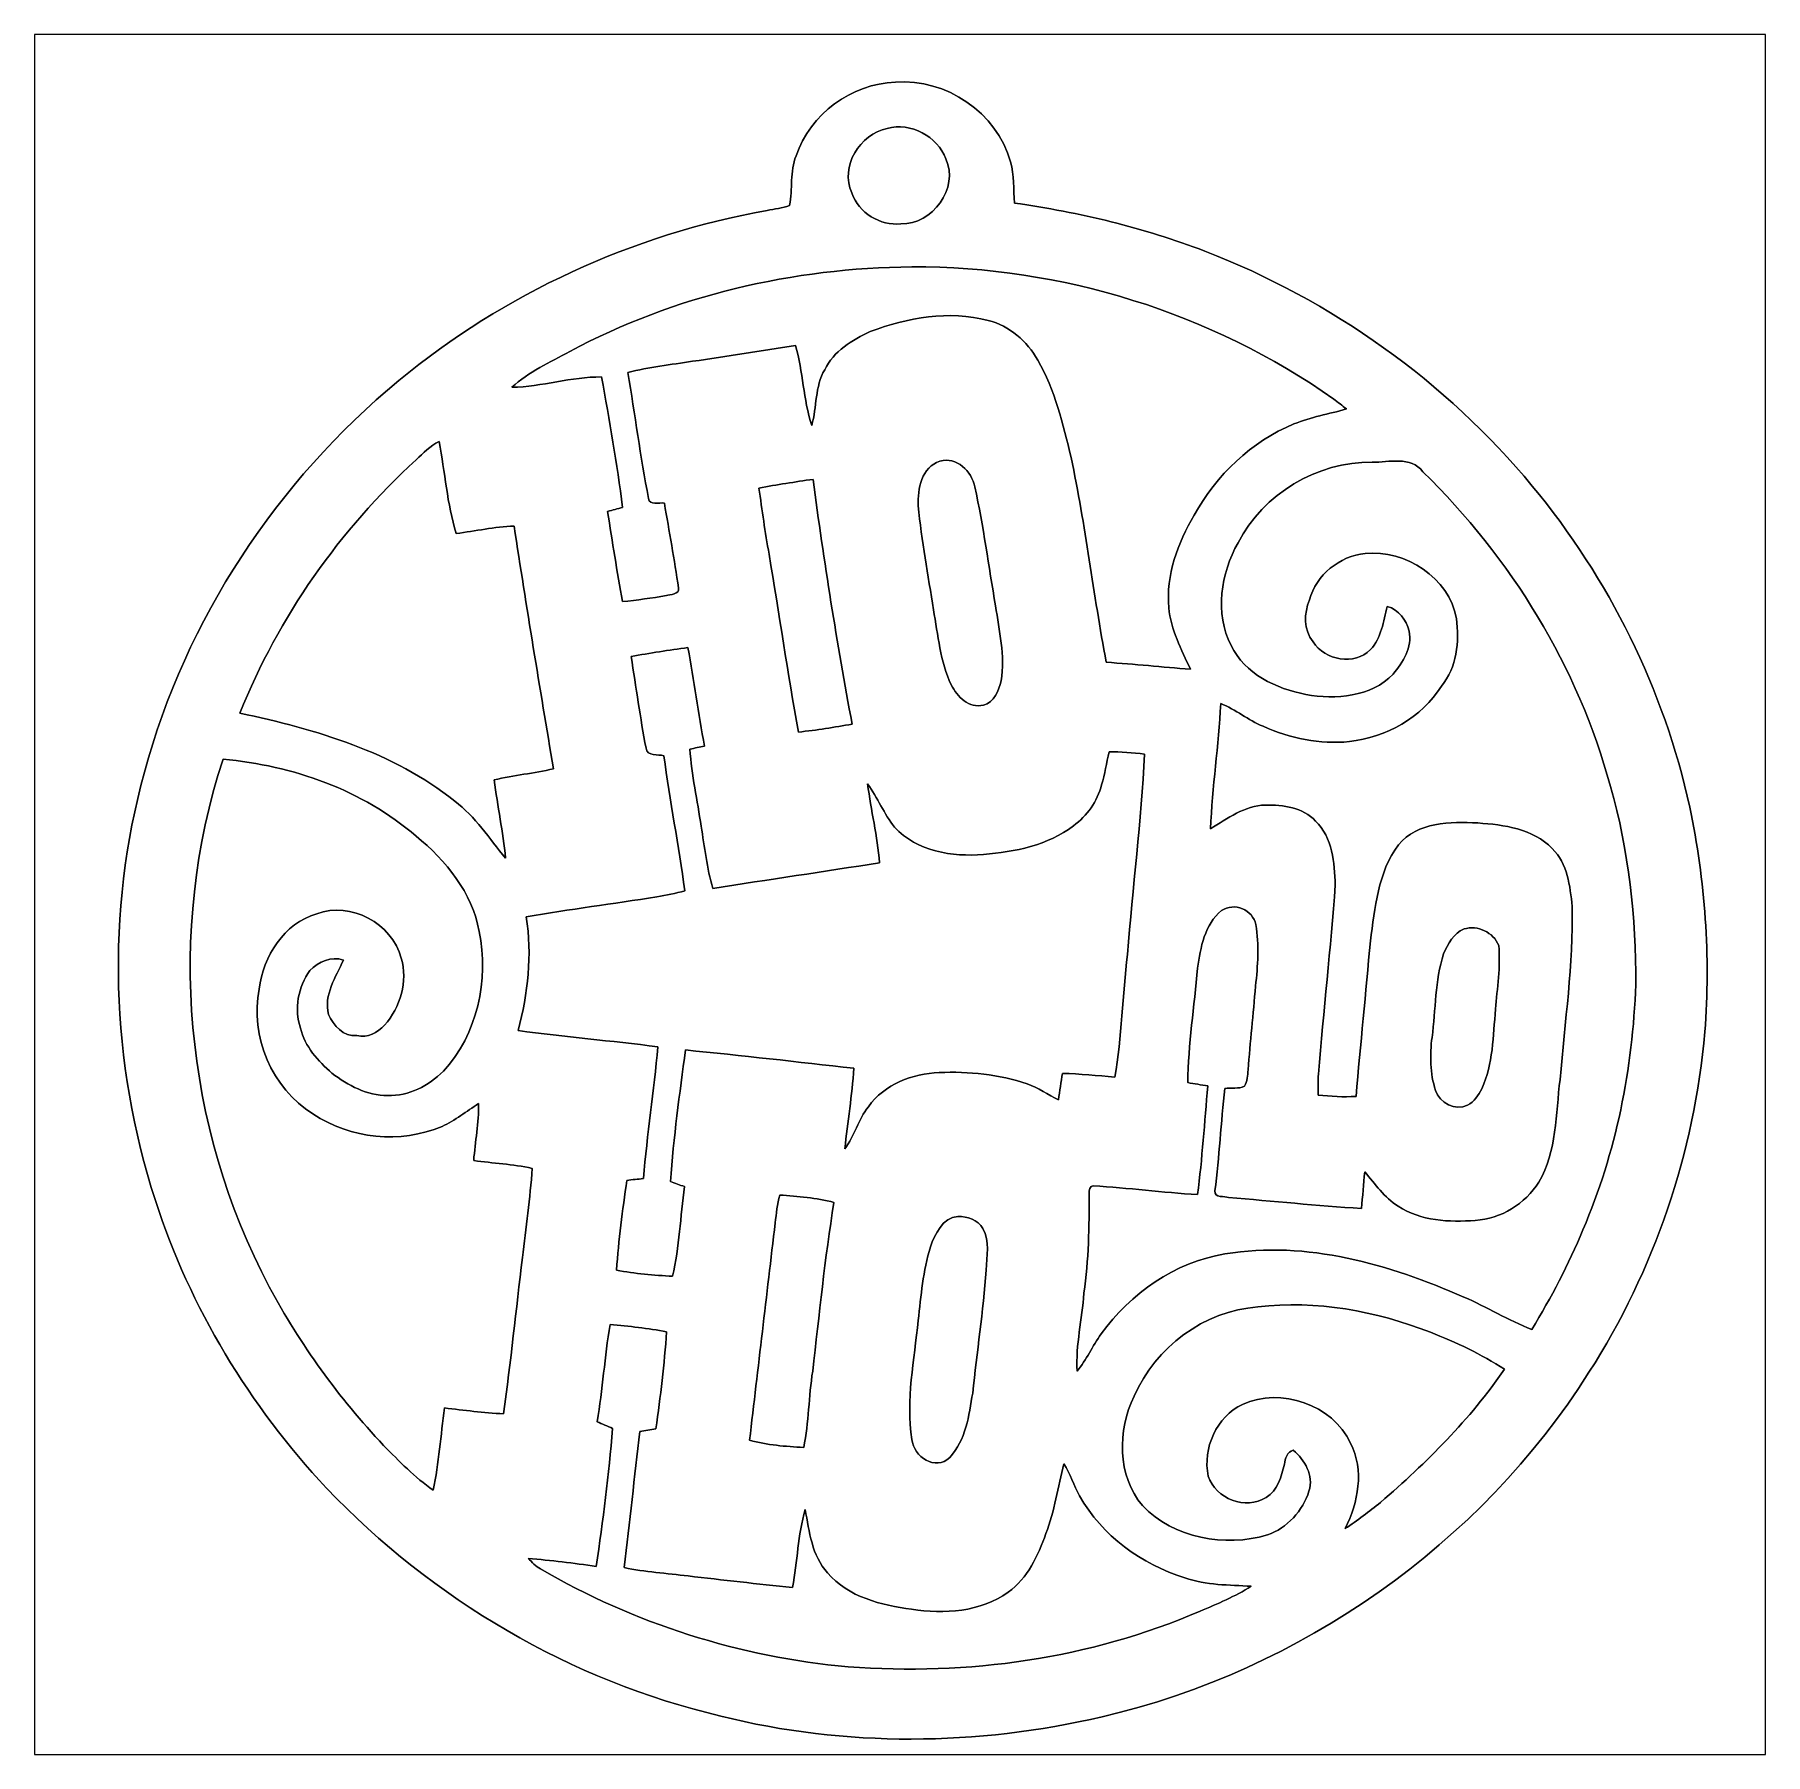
# Model space of a CAD drawing. Header units: centimetres. Extents: x -16.8 to 16.8, y -16.7 to 16.7.
import ezdxf

# ---------------------------------------------------------------- set-up
doc = ezdxf.new("R2010")
doc.units = ezdxf.units.CM
doc.header["$MEASUREMENT"] = 0
doc.layers.add('Layer 1', color=7, linetype='Continuous')

msp = doc.modelspace()

# ---------------------------------------------------------------- linework, layer by layer
at = {"layer": 'Layer 1', "color": 7}
for points, knots in [([(-16.77458, 16.66875), (-16.77458, 16.66875), (16.77458, 16.66875), (16.77458, 16.66875), (16.77458, 16.66875), (16.77458, 16.66875), (16.77458, -16.66875), (16.77458, -16.66875), (16.77458, -16.66875), (16.77458, -16.66875), (-16.77458, -16.66875), (-16.77458, -16.66875), (-16.77458, -16.66875), (-16.77458, -16.66875), (-16.77458, 16.66875), (-16.77458, 16.66875), (-16.77458, 16.66875), (-16.77458, 16.66875), (-16.77458, 16.66875), (-16.77458, 16.66875)], [0, 0, 0, 0, 0.16666667, 0.16666667, 0.16666667, 0.16666667, 0.33333333, 0.33333333, 0.33333333, 0.33333333, 0.5, 0.5, 0.5, 0.5, 0.66666667, 0.66666667, 0.66666667, 0.66666667, 1, 1, 1, 1]), ([(-2.01436, 14.32066), (-2.13748, 14.01198), (-2.07892, 13.67614), (-2.14066, 13.35934), (-2.14066, 13.35934), (-2.27648, 13.29549), (-2.43276, 13.29408), (-2.57634, 13.2588), (-2.57634, 13.2588), (-5.18548, 12.79384), (-7.6708, 11.65084), (-9.71515, 9.96244), (-9.71515, 9.96244), (-12.07664, 8.01052), (-13.8497, 5.33365), (-14.64592, 2.36926), (-14.64592, 2.36926), (-15.39663, -0.33902), (-15.30068, -3.2639), (-14.4332, -5.93266), (-14.4332, -5.93266), (-13.76151, -8.00629), (-12.60757, -9.91764), (-11.11709, -11.50585), (-11.11709, -11.50585), (-9.0611, -13.66661), (-6.38175, -15.24247), (-3.47416, -15.92615), (-3.47416, -15.92615), (-1.05939, -16.53187), (1.49648, -16.50436), (3.91689, -15.94132), (3.91689, -15.94132), (7.7657, -15.04244), (11.24021, -12.60792), (13.3544, -9.26253), (13.3544, -9.26253), (14.62299, -7.28698), (15.39416, -4.99992), (15.60301, -2.66241), (15.60301, -2.66241), (15.71131, -1.20544), (15.61042, 0.2667), (15.30773, 1.6958), (15.30773, 1.6958), (14.81279, 3.97616), (13.74034, 6.12034), (12.25691, 7.91845), (12.25691, 7.91845), (10.57734, 9.94657), (8.36366, 11.52243), (5.90867, 12.47211), (5.90867, 12.47211), (4.72158, 12.92684), (3.47733, 13.22423), (2.21968, 13.40273), (2.21968, 13.40273), (2.19498, 13.66873), (2.21932, 13.94425), (2.13995, 14.20213), (2.13995, 14.20213), (1.88524, 15.15569), (0.89006, 15.82632), (-0.08714, 15.74553), (-0.08714, 15.74553), (-0.93945, 15.72472), (-1.74237, 15.1257), (-2.01436, 14.32066)], [0, 0, 0, 0, 0.05555556, 0.05555556, 0.05555556, 0.05555556, 0.11111111, 0.11111111, 0.11111111, 0.11111111, 0.16666667, 0.16666667, 0.16666667, 0.16666667, 0.22222222, 0.22222222, 0.22222222, 0.22222222, 0.27777778, 0.27777778, 0.27777778, 0.27777778, 0.33333333, 0.33333333, 0.33333333, 0.33333333, 0.38888889, 0.38888889, 0.38888889, 0.38888889, 0.44444444, 0.44444444, 0.44444444, 0.44444444, 0.5, 0.5, 0.5, 0.5, 0.55555556, 0.55555556, 0.55555556, 0.55555556, 0.61111111, 0.61111111, 0.61111111, 0.61111111, 0.66666667, 0.66666667, 0.66666667, 0.66666667, 0.72222222, 0.72222222, 0.72222222, 0.72222222, 0.77777778, 0.77777778, 0.77777778, 0.77777778, 0.83333333, 0.83333333, 0.83333333, 0.83333333, 0.88888889, 0.88888889, 0.88888889, 0.88888889, 1, 1, 1, 1]), ([(-0.24977, 14.85194), (0.2099, 14.97789), (0.7239, 14.69637), (0.89112, 14.25998), (0.89112, 14.25998), (1.14512, 13.68954), (0.62794, 12.98116), (0.01658, 13.00233), (0.01658, 13.00233), (-0.38629, 12.95435), (-0.79975, 13.21647), (-0.9338, 13.59958), (-0.9338, 13.59958), (-1.17228, 14.11182), (-0.7747, 14.73976), (-0.24977, 14.85194)], [0, 0, 0, 0, 0.2, 0.2, 0.2, 0.2, 0.4, 0.4, 0.4, 0.4, 0.6, 0.6, 0.6, 0.6, 1, 1, 1, 1]), ([(0.22895, 12.16731), (3.13055, 12.17859), (6.03391, 11.27725), (8.4074, 9.60508), (8.4074, 9.60508), (8.4903, 9.54264), (8.57215, 9.47808), (8.65258, 9.41141), (8.65258, 9.41141), (8.31462, 9.31122), (7.9629, 9.25971), (7.63658, 9.12107), (7.63658, 9.12107), (6.80932, 8.78452), (6.13198, 8.12871), (5.70195, 7.35224), (5.70195, 7.35224), (5.37986, 6.81426), (5.15585, 6.19337), (5.20912, 5.55731), (5.20912, 5.55731), (5.25568, 5.13327), (5.45112, 4.74804), (5.62998, 4.36739), (5.62998, 4.36739), (5.086, 4.40725), (4.54307, 4.46723), (3.99874, 4.50109), (3.99874, 4.50109), (3.74826, 5.82013), (3.59622, 7.15751), (3.31576, 8.47125), (3.31576, 8.47125), (3.15807, 9.11613), (3.01131, 9.78112), (2.66947, 10.35861), (2.66947, 10.35861), (2.46556, 10.72656), (2.12055, 11.02184), (1.71027, 11.12908), (1.71027, 11.12908), (0.94968, 11.32487), (0.14499, 11.18623), (-0.5775, 10.91177), (-0.5775, 10.91177), (-0.92745, 10.74773), (-1.28834, 10.535), (-1.45909, 10.17164), (-1.45909, 10.17164), (-1.65206, 9.84779), (-1.60937, 9.44845), (-1.71027, 9.09426), (-1.71027, 9.09426), (-1.87854, 9.59591), (-1.87678, 10.13284), (-2.02494, 10.63907), (-2.02494, 10.63907), (-2.69064, 10.54206), (-3.35421, 10.43234), (-4.0199, 10.33568), (-4.0199, 10.33568), (-4.44006, 10.26795), (-4.86692, 10.22914), (-5.27861, 10.11661), (-5.27861, 10.11661), (-5.13221, 9.30557), (-5.03484, 8.48607), (-4.87363, 7.67786), (-4.87363, 7.67786), (-4.85599, 7.53357), (-4.6669, 7.60342), (-4.56777, 7.58719), (-4.56777, 7.58719), (-4.47428, 7.03933), (-4.37162, 6.49182), (-4.29472, 5.94148), (-4.29472, 5.94148), (-4.25944, 5.81766), (-4.46899, 5.81519), (-4.52684, 5.79508), (-4.52684, 5.79508), (-4.81013, 5.74781), (-5.09446, 5.70336), (-5.38057, 5.67761), (-5.38057, 5.67761), (-5.48569, 6.25792), (-5.57459, 6.84107), (-5.66667, 7.42386), (-5.66667, 7.42386), (-5.57071, 7.45137), (-5.47405, 7.47783), (-5.37774, 7.50499), (-5.37774, 7.50499), (-5.48428, 8.35131), (-5.63033, 9.19339), (-5.78485, 10.03265), (-5.78485, 10.03265), (-6.37187, 10.03935), (-6.93843, 9.83897), (-7.5251, 9.83227), (-7.5251, 9.83227), (-7.19772, 10.13389), (-6.78603, 10.31381), (-6.40009, 10.52689), (-6.40009, 10.52689), (-4.37127, 11.61486), (-2.06763, 12.14543), (0.22895, 12.16731)], [0, 0, 0, 0, 0.03571429, 0.03571429, 0.03571429, 0.03571429, 0.07142857, 0.07142857, 0.07142857, 0.07142857, 0.10714286, 0.10714286, 0.10714286, 0.10714286, 0.14285714, 0.14285714, 0.14285714, 0.14285714, 0.17857143, 0.17857143, 0.17857143, 0.17857143, 0.21428571, 0.21428571, 0.21428571, 0.21428571, 0.25, 0.25, 0.25, 0.25, 0.28571429, 0.28571429, 0.28571429, 0.28571429, 0.32142857, 0.32142857, 0.32142857, 0.32142857, 0.35714286, 0.35714286, 0.35714286, 0.35714286, 0.39285714, 0.39285714, 0.39285714, 0.39285714, 0.42857143, 0.42857143, 0.42857143, 0.42857143, 0.46428571, 0.46428571, 0.46428571, 0.46428571, 0.5, 0.5, 0.5, 0.5, 0.53571429, 0.53571429, 0.53571429, 0.53571429, 0.57142857, 0.57142857, 0.57142857, 0.57142857, 0.60714286, 0.60714286, 0.60714286, 0.60714286, 0.64285714, 0.64285714, 0.64285714, 0.64285714, 0.67857143, 0.67857143, 0.67857143, 0.67857143, 0.71428571, 0.71428571, 0.71428571, 0.71428571, 0.75, 0.75, 0.75, 0.75, 0.78571429, 0.78571429, 0.78571429, 0.78571429, 0.82142857, 0.82142857, 0.82142857, 0.82142857, 0.85714286, 0.85714286, 0.85714286, 0.85714286, 0.89285714, 0.89285714, 0.89285714, 0.89285714, 0.92857143, 0.92857143, 0.92857143, 0.92857143, 1, 1, 1, 1]), ([(-9.37966, 8.42751), (-9.24243, 8.55698), (-9.10731, 8.69527), (-8.93586, 8.77993), (-8.93586, 8.77993), (-8.81698, 8.18691), (-8.78134, 7.57661), (-8.60284, 6.99664), (-8.60284, 6.99664), (-8.22995, 7.05097), (-7.85883, 7.12294), (-7.48171, 7.14269), (-7.48171, 7.14269), (-7.23653, 5.57354), (-6.98606, 4.00438), (-6.71548, 2.43911), (-6.71548, 2.43911), (-7.0926, 2.33715), (-7.487, 2.32234), (-7.86377, 2.21968), (-7.86377, 2.21968), (-7.80415, 1.71309), (-7.69373, 1.21356), (-7.6454, 0.7052), (-7.6454, 0.7052), (-7.96184, 1.08409), (-8.23278, 1.50954), (-8.63106, 1.81116), (-8.63106, 1.81116), (-9.82627, 2.76366), (-11.32311, 3.20146), (-12.79419, 3.51508), (-12.79419, 3.51508), (-12.04771, 5.38445), (-10.86097, 7.0679), (-9.37966, 8.42751)], [0, 0, 0, 0, 0.1, 0.1, 0.1, 0.1, 0.2, 0.2, 0.2, 0.2, 0.3, 0.3, 0.3, 0.3, 0.4, 0.4, 0.4, 0.4, 0.5, 0.5, 0.5, 0.5, 0.6, 0.6, 0.6, 0.6, 0.7, 0.7, 0.7, 0.7, 0.8, 0.8, 0.8, 0.8, 1, 1, 1, 1]), ([(0.77399, 8.39787), (1.09326, 8.49771), (1.39735, 8.20102), (1.44745, 7.90081), (1.44745, 7.90081), (1.62489, 7.14058), (1.71168, 6.36341), (1.85385, 5.59611), (1.85385, 5.59611), (1.92264, 5.11634), (2.03659, 4.63056), (1.96286, 4.14408), (1.96286, 4.14408), (1.9177, 3.95605), (1.82351, 3.72286), (1.61819, 3.67136), (1.61819, 3.67136), (1.33597, 3.60116), (1.11054, 3.83575), (0.99342, 4.06259), (0.99342, 4.06259), (0.7807, 4.52014), (0.73484, 5.02955), (0.64911, 5.52027), (0.64911, 5.52027), (0.54645, 6.1916), (0.41557, 6.85941), (0.35243, 7.53604), (0.35243, 7.53604), (0.34184, 7.85495), (0.41734, 8.29275), (0.77399, 8.39787)], [0, 0, 0, 0, 0.11111111, 0.11111111, 0.11111111, 0.11111111, 0.22222222, 0.22222222, 0.22222222, 0.22222222, 0.33333333, 0.33333333, 0.33333333, 0.33333333, 0.44444444, 0.44444444, 0.44444444, 0.44444444, 0.55555556, 0.55555556, 0.55555556, 0.55555556, 0.66666667, 0.66666667, 0.66666667, 0.66666667, 0.77777778, 0.77777778, 0.77777778, 0.77777778, 1, 1, 1, 1]), ([(9.15423, 8.38165), (9.47843, 8.37001), (9.89965, 8.51147), (10.1346, 8.19467), (10.1346, 8.19467), (11.84663, 6.52533), (13.1445, 4.41043), (13.77033, 2.09656), (13.77033, 2.09656), (14.13157, 0.85125), (14.26457, -0.45156), (14.26175, -1.74519), (14.26175, -1.74519), (14.20354, -3.37326), (13.88216, -5.00133), (13.23834, -6.50169), (13.23834, -6.50169), (12.9607, -7.17091), (12.62309, -7.81367), (12.24562, -8.43139), (12.24562, -8.43139), (11.79336, -8.25182), (11.37461, -7.99783), (10.92835, -7.80415), (10.92835, -7.80415), (9.48302, -7.17162), (7.88952, -6.70101), (6.29955, -6.96736), (6.29955, -6.96736), (5.32624, -7.12329), (4.46969, -7.73183), (3.8989, -8.51958), (3.8989, -8.51958), (3.73133, -8.75101), (3.61809, -9.02018), (3.43217, -9.23819), (3.43217, -9.23819), (3.40325, -8.73019), (3.53342, -8.23207), (3.56553, -7.7276), (3.56553, -7.7276), (3.65548, -7.08519), (3.67136, -6.43572), (3.66642, -5.78838), (3.66642, -5.78838), (3.66677, -5.73405), (3.6763, -5.6455), (3.74685, -5.6448), (3.74685, -5.6448), (4.42101, -5.69207), (5.09305, -5.77356), (5.76756, -5.81766), (5.76756, -5.81766), (5.85964, -5.11775), (5.90162, -4.4129), (5.96759, -3.71016), (5.96759, -3.71016), (5.83671, -3.689), (5.70794, -3.66995), (5.57812, -3.64702), (5.57812, -3.64702), (5.58835, -2.90371), (5.70618, -2.16676), (5.76474, -1.42663), (5.76474, -1.42663), (5.82789, -1.02623), (5.90268, -0.58349), (6.23323, -0.30903), (6.23323, -0.30903), (6.47876, -0.1464), (6.84177, -0.29316), (6.89645, -0.5842), (6.89645, -0.5842), (6.96066, -0.97719), (6.93843, -1.38183), (6.89187, -1.77659), (6.89187, -1.77659), (6.84671, -2.31775), (6.78674, -2.85785), (6.7497, -3.40007), (6.7497, -3.40007), (6.73135, -3.50485), (6.74017, -3.62338), (6.67879, -3.7144), (6.67879, -3.7144), (6.56237, -3.77472), (6.42197, -3.74368), (6.29708, -3.75849), (6.29708, -3.75849), (6.22229, -4.41995), (6.18631, -5.08564), (6.10552, -5.7464), (6.10552, -5.7464), (6.08154, -5.88786), (6.30343, -5.84341), (6.36764, -5.87199), (6.36764, -5.87199), (7.22665, -5.94819), (8.08567, -6.02791), (8.94609, -6.08824), (8.94609, -6.08824), (8.96796, -5.85082), (8.98454, -5.6134), (9.00889, -5.37704), (9.00889, -5.37704), (9.21244, -5.60917), (9.38989, -5.87446), (9.65517, -6.04308), (9.65517, -6.04308), (10.09262, -6.32954), (10.64648, -6.35494), (11.15166, -6.3179), (11.15166, -6.3179), (11.64872, -6.28791), (12.11968, -5.99546), (12.38356, -5.57671), (12.38356, -5.57671), (12.73457, -4.97522), (12.70882, -4.25556), (12.7949, -3.58563), (12.7949, -3.58563), (12.88838, -2.46874), (13.05172, -1.35326), (13.02985, -0.23036), (13.02985, -0.23036), (12.98716, 0.16263), (12.94271, 0.60254), (12.64038, 0.89253), (12.64038, 0.89253), (12.26926, 1.276), (11.70622, 1.35114), (11.19964, 1.38606), (11.19964, 1.38606), (10.66871, 1.41499), (10.03229, 1.41076), (9.66047, 0.95956), (9.66047, 0.95956), (9.26112, 0.42792), (9.21103, -0.26388), (9.11825, -0.89923), (9.11825, -0.89923), (9.03005, -1.90429), (8.92598, -2.90795), (8.84096, -3.91336), (8.84096, -3.91336), (8.59437, -3.93312), (8.34778, -3.90737), (8.10295, -3.88796), (8.10295, -3.88796), (8.1026, -3.75144), (8.10507, -3.61527), (8.11001, -3.4798), (8.11001, -3.4798), (8.21126, -2.25813), (8.34849, -1.03928), (8.43668, 0.18309), (8.43668, 0.18309), (8.42116, 0.6156), (8.38588, 1.10384), (8.05533, 1.42311), (8.05533, 1.42311), (7.81191, 1.69369), (7.42597, 1.73602), (7.08413, 1.73461), (7.08413, 1.73461), (6.67808, 1.72085), (6.34788, 1.47496), (6.01662, 1.27071), (6.01662, 1.27071), (6.05719, 2.08245), (6.17291, 2.88854), (6.21806, 3.69993), (6.21806, 3.69993), (6.5084, 3.58951), (6.74829, 3.37855), (7.03651, 3.26178), (7.03651, 3.26178), (7.55897, 3.02648), (8.13929, 2.90936), (8.7122, 2.96404), (8.7122, 2.96404), (9.42199, 3.04518), (10.11096, 3.42794), (10.49584, 4.0386), (10.49584, 4.0386), (10.79182, 4.4002), (10.84756, 4.9022), (10.78583, 5.34952), (10.78583, 5.34952), (10.64366, 6.15033), (9.79946, 6.68232), (9.017, 6.60929), (9.017, 6.60929), (8.52029, 6.56202), (8.06732, 6.19372), (7.9375, 5.70971), (7.9375, 5.70971), (7.82955, 5.44901), (7.81967, 5.12657), (8.00806, 4.90044), (8.00806, 4.90044), (8.23207, 4.54096), (8.81521, 4.42983), (9.11825, 4.74663), (9.11825, 4.74663), (9.33944, 4.97558), (9.36413, 5.29449), (9.44633, 5.58377), (9.44633, 5.58377), (9.66929, 5.52485), (9.80828, 5.32024), (9.86825, 5.10752), (9.86825, 5.10752), (9.93916, 4.79213), (9.74478, 4.5025), (9.55816, 4.27073), (9.55816, 4.27073), (9.12742, 3.82729), (8.44444, 3.77472), (7.86871, 3.87809), (7.86871, 3.87809), (7.29227, 3.98851), (6.68479, 4.2739), (6.41738, 4.82882), (6.41738, 4.82882), (6.096, 5.45324), (6.22194, 6.22194), (6.5532, 6.81778), (6.5532, 6.81778), (7.04391, 7.76958), (8.08461, 8.39188), (9.15423, 8.38165)], [0, 0, 0, 0, 0.01694915, 0.01694915, 0.01694915, 0.01694915, 0.03389831, 0.03389831, 0.03389831, 0.03389831, 0.05084746, 0.05084746, 0.05084746, 0.05084746, 0.06779661, 0.06779661, 0.06779661, 0.06779661, 0.08474576, 0.08474576, 0.08474576, 0.08474576, 0.10169492, 0.10169492, 0.10169492, 0.10169492, 0.11864407, 0.11864407, 0.11864407, 0.11864407, 0.13559322, 0.13559322, 0.13559322, 0.13559322, 0.15254237, 0.15254237, 0.15254237, 0.15254237, 0.16949153, 0.16949153, 0.16949153, 0.16949153, 0.18644068, 0.18644068, 0.18644068, 0.18644068, 0.20338983, 0.20338983, 0.20338983, 0.20338983, 0.22033898, 0.22033898, 0.22033898, 0.22033898, 0.23728814, 0.23728814, 0.23728814, 0.23728814, 0.25423729, 0.25423729, 0.25423729, 0.25423729, 0.27118644, 0.27118644, 0.27118644, 0.27118644, 0.28813559, 0.28813559, 0.28813559, 0.28813559, 0.30508475, 0.30508475, 0.30508475, 0.30508475, 0.3220339, 0.3220339, 0.3220339, 0.3220339, 0.33898305, 0.33898305, 0.33898305, 0.33898305, 0.3559322, 0.3559322, 0.3559322, 0.3559322, 0.37288136, 0.37288136, 0.37288136, 0.37288136, 0.38983051, 0.38983051, 0.38983051, 0.38983051, 0.40677966, 0.40677966, 0.40677966, 0.40677966, 0.42372881, 0.42372881, 0.42372881, 0.42372881, 0.44067797, 0.44067797, 0.44067797, 0.44067797, 0.45762712, 0.45762712, 0.45762712, 0.45762712, 0.47457627, 0.47457627, 0.47457627, 0.47457627, 0.49152542, 0.49152542, 0.49152542, 0.49152542, 0.50847458, 0.50847458, 0.50847458, 0.50847458, 0.52542373, 0.52542373, 0.52542373, 0.52542373, 0.54237288, 0.54237288, 0.54237288, 0.54237288, 0.55932203, 0.55932203, 0.55932203, 0.55932203, 0.57627119, 0.57627119, 0.57627119, 0.57627119, 0.59322034, 0.59322034, 0.59322034, 0.59322034, 0.61016949, 0.61016949, 0.61016949, 0.61016949, 0.62711864, 0.62711864, 0.62711864, 0.62711864, 0.6440678, 0.6440678, 0.6440678, 0.6440678, 0.66101695, 0.66101695, 0.66101695, 0.66101695, 0.6779661, 0.6779661, 0.6779661, 0.6779661, 0.69491525, 0.69491525, 0.69491525, 0.69491525, 0.71186441, 0.71186441, 0.71186441, 0.71186441, 0.72881356, 0.72881356, 0.72881356, 0.72881356, 0.74576271, 0.74576271, 0.74576271, 0.74576271, 0.76271186, 0.76271186, 0.76271186, 0.76271186, 0.77966102, 0.77966102, 0.77966102, 0.77966102, 0.79661017, 0.79661017, 0.79661017, 0.79661017, 0.81355932, 0.81355932, 0.81355932, 0.81355932, 0.83050847, 0.83050847, 0.83050847, 0.83050847, 0.84745763, 0.84745763, 0.84745763, 0.84745763, 0.86440678, 0.86440678, 0.86440678, 0.86440678, 0.88135593, 0.88135593, 0.88135593, 0.88135593, 0.89830508, 0.89830508, 0.89830508, 0.89830508, 0.91525424, 0.91525424, 0.91525424, 0.91525424, 0.93220339, 0.93220339, 0.93220339, 0.93220339, 0.94915254, 0.94915254, 0.94915254, 0.94915254, 0.96610169, 0.96610169, 0.96610169, 0.96610169, 1, 1, 1, 1]), ([(-2.73403, 7.87964), (-2.38584, 7.94456), (-2.03553, 7.99677), (-1.68487, 8.04792), (-1.68487, 8.04792), (-1.47426, 6.45936), (-1.22202, 4.87609), (-0.92886, 3.30059), (-0.92886, 3.30059), (-1.27353, 3.24414), (-1.61784, 3.18417), (-1.96568, 3.14854), (-1.96568, 3.14854), (-2.18193, 4.29295), (-2.33998, 5.44795), (-2.53718, 6.59589), (-2.53718, 6.59589), (-2.61479, 7.02204), (-2.67406, 7.45067), (-2.73403, 7.87964)], [0, 0, 0, 0, 0.16666667, 0.16666667, 0.16666667, 0.16666667, 0.33333333, 0.33333333, 0.33333333, 0.33333333, 0.5, 0.5, 0.5, 0.5, 0.66666667, 0.66666667, 0.66666667, 0.66666667, 1, 1, 1, 1]), ([(-5.21088, 4.61186), (-4.84646, 4.68136), (-4.47887, 4.73569), (-4.11127, 4.78614), (-4.11127, 4.78614), (-3.99521, 4.15078), (-3.91089, 3.51014), (-3.78989, 2.87549), (-3.78989, 2.87549), (-3.88408, 2.85679), (-3.97792, 2.8381), (-4.07141, 2.81869), (-4.07141, 2.81869), (-4.04389, 2.31528), (-3.92606, 1.8228), (-3.85621, 1.32433), (-3.85621, 1.32433), (-3.78778, 0.9211), (-3.74509, 0.51153), (-3.62656, 0.11818), (-3.62656, 0.11818), (-2.55023, 0.28751), (-1.47179, 0.44521), (-0.39582, 0.6156), (-0.39582, 0.6156), (-0.43603, 1.1303), (-0.56515, 1.63266), (-0.62689, 2.14418), (-0.62689, 2.14418), (-0.43744, 1.87466), (-0.30939, 1.56492), (-0.10513, 1.30563), (-0.10513, 1.30563), (0.32491, 0.83114), (1.01282, 0.72778), (1.61996, 0.77505), (1.61996, 0.77505), (2.22744, 0.82832), (2.86561, 0.95285), (3.36197, 1.32962), (3.36197, 1.32962), (3.62409, 1.52435), (3.82588, 1.80622), (3.90737, 2.12407), (3.90737, 2.12407), (3.97193, 2.33362), (4.00367, 2.55023), (4.05201, 2.76331), (4.05201, 2.76331), (4.28131, 2.77036), (4.50991, 2.74708), (4.73781, 2.72203), (4.73781, 2.72203), (4.67889, 1.42381), (4.5085, 0.133), (4.41043, -1.16276), (4.41043, -1.16276), (4.31377, -1.95439), (4.30142, -2.75661), (4.16384, -3.54295), (4.16384, -3.54295), (3.82693, -3.50485), (3.48827, -3.47945), (3.1496, -3.46675), (3.1496, -3.46675), (3.12032, -3.6382), (3.09562, -3.81071), (3.07164, -3.98357), (3.07164, -3.98357), (2.86914, -3.8802), (2.68005, -3.74826), (2.46556, -3.67101), (2.46556, -3.67101), (1.91911, -3.48156), (1.33456, -3.42935), (0.75953, -3.45123), (0.75953, -3.45123), (0.24095, -3.47486), (-0.3048, -3.6763), (-0.61172, -4.11409), (-0.61172, -4.11409), (-0.80821, -4.36174), (-0.88653, -4.67642), (-1.06856, -4.93324), (-1.06856, -4.93324), (-1.01529, -4.41078), (-0.92886, -3.8922), (-0.8957, -3.36762), (-0.8957, -3.36762), (-1.98296, -3.24661), (-3.06987, -3.12103), (-4.15854, -3.01343), (-4.15854, -3.01343), (-4.27214, -3.86186), (-4.3882, -4.7117), (-4.44959, -5.56542), (-4.44959, -5.56542), (-4.35892, -5.59752), (-4.26826, -5.62963), (-4.17759, -5.66314), (-4.17759, -5.66314), (-4.25838, -6.2417), (-4.27461, -6.83189), (-4.40831, -7.40163), (-4.40831, -7.40163), (-4.77273, -7.37905), (-5.1375, -7.34977), (-5.49698, -7.2831), (-5.49698, -7.2831), (-5.45253, -6.70031), (-5.3781, -6.11964), (-5.29484, -5.54108), (-5.29484, -5.54108), (-5.18901, -5.52768), (-5.08106, -5.51921), (-4.97452, -5.5058), (-4.97452, -5.5058), (-4.90185, -4.65243), (-4.76673, -3.80506), (-4.69477, -2.95204), (-4.69477, -2.95204), (-5.59541, -2.83457), (-6.50169, -2.76296), (-7.40093, -2.63701), (-7.40093, -2.63701), (-7.21642, -1.91876), (-7.1247, -1.16981), (-7.24606, -0.43286), (-7.24606, -0.43286), (-6.40433, -0.29104), (-5.55801, -0.17604), (-4.71417, -0.04621), (-4.71417, -0.04621), (-4.53143, -0.01623), (-4.34904, 0.01905), (-4.1716, 0.07338), (-4.1716, 0.07338), (-4.29048, 0.94791), (-4.45946, 1.81539), (-4.57518, 2.69064), (-4.57518, 2.69064), (-4.69336, 2.72062), (-4.89409, 2.6737), (-4.92337, 2.83492), (-4.92337, 2.83492), (-5.03308, 3.42441), (-5.11669, 4.01955), (-5.21088, 4.61186)], [0, 0, 0, 0, 0.02631579, 0.02631579, 0.02631579, 0.02631579, 0.05263158, 0.05263158, 0.05263158, 0.05263158, 0.07894737, 0.07894737, 0.07894737, 0.07894737, 0.10526316, 0.10526316, 0.10526316, 0.10526316, 0.13157895, 0.13157895, 0.13157895, 0.13157895, 0.15789474, 0.15789474, 0.15789474, 0.15789474, 0.18421053, 0.18421053, 0.18421053, 0.18421053, 0.21052632, 0.21052632, 0.21052632, 0.21052632, 0.23684211, 0.23684211, 0.23684211, 0.23684211, 0.26315789, 0.26315789, 0.26315789, 0.26315789, 0.28947368, 0.28947368, 0.28947368, 0.28947368, 0.31578947, 0.31578947, 0.31578947, 0.31578947, 0.34210526, 0.34210526, 0.34210526, 0.34210526, 0.36842105, 0.36842105, 0.36842105, 0.36842105, 0.39473684, 0.39473684, 0.39473684, 0.39473684, 0.42105263, 0.42105263, 0.42105263, 0.42105263, 0.44736842, 0.44736842, 0.44736842, 0.44736842, 0.47368421, 0.47368421, 0.47368421, 0.47368421, 0.5, 0.5, 0.5, 0.5, 0.52631579, 0.52631579, 0.52631579, 0.52631579, 0.55263158, 0.55263158, 0.55263158, 0.55263158, 0.57894737, 0.57894737, 0.57894737, 0.57894737, 0.60526316, 0.60526316, 0.60526316, 0.60526316, 0.63157895, 0.63157895, 0.63157895, 0.63157895, 0.65789474, 0.65789474, 0.65789474, 0.65789474, 0.68421053, 0.68421053, 0.68421053, 0.68421053, 0.71052632, 0.71052632, 0.71052632, 0.71052632, 0.73684211, 0.73684211, 0.73684211, 0.73684211, 0.76315789, 0.76315789, 0.76315789, 0.76315789, 0.78947368, 0.78947368, 0.78947368, 0.78947368, 0.81578947, 0.81578947, 0.81578947, 0.81578947, 0.84210526, 0.84210526, 0.84210526, 0.84210526, 0.86842105, 0.86842105, 0.86842105, 0.86842105, 0.89473684, 0.89473684, 0.89473684, 0.89473684, 0.92105263, 0.92105263, 0.92105263, 0.92105263, 0.94736842, 0.94736842, 0.94736842, 0.94736842, 1, 1, 1, 1]), ([(-13.12192, 2.62396), (-11.76973, 2.49908), (-10.41682, 2.02918), (-9.38036, 1.13136), (-9.38036, 1.13136), (-8.8011, 0.65969), (-8.29134, 0.03598), (-8.15728, -0.7172), (-8.15728, -0.7172), (-7.96572, -1.65735), (-8.1915, -2.71251), (-8.8519, -3.42618), (-8.8519, -3.42618), (-9.13448, -3.7084), (-9.52147, -3.91054), (-9.93034, -3.89537), (-9.93034, -3.89537), (-10.33004, -3.89749), (-10.70469, -3.70276), (-11.01161, -3.46075), (-11.01161, -3.46075), (-11.27795, -3.22827), (-11.54007, -2.94852), (-11.61874, -2.59221), (-11.61874, -2.59221), (-11.75314, -2.22003), (-11.66319, -1.78999), (-11.43776, -1.4732), (-11.43776, -1.4732), (-11.27478, -1.30634), (-11.02043, -1.18992), (-10.78865, -1.27176), (-10.78865, -1.27176), (-10.93505, -1.60196), (-11.17565, -1.94698), (-11.07722, -2.32586), (-11.07722, -2.32586), (-10.98621, -2.54106), (-10.78548, -2.75731), (-10.52971, -2.73544), (-10.52971, -2.73544), (-10.31946, -2.79047), (-10.13248, -2.67335), (-9.98961, -2.534), (-9.98961, -2.534), (-9.68622, -2.1844), (-9.53805, -1.68522), (-9.66646, -1.23225), (-9.66646, -1.23225), (-9.85061, -0.55951), (-10.64225, -0.12524), (-11.30512, -0.37394), (-11.30512, -0.37394), (-11.94329, -0.55598), (-12.34264, -1.19874), (-12.41919, -1.83233), (-12.41919, -1.83233), (-12.60546, -2.75167), (-12.17718, -3.75814), (-11.37885, -4.25344), (-11.37885, -4.25344), (-10.65213, -4.73357), (-9.68199, -4.83941), (-8.87765, -4.49509), (-8.87765, -4.49509), (-8.62189, -4.38221), (-8.40528, -4.19947), (-8.16822, -4.05412), (-8.16822, -4.05412), (-8.16434, -4.42454), (-8.23278, -4.78966), (-8.26382, -5.15726), (-8.26382, -5.15726), (-7.88599, -5.20771), (-7.50394, -5.22852), (-7.12999, -5.30825), (-7.12999, -5.30825), (-7.16598, -5.88786), (-7.25664, -6.46218), (-7.31802, -7.03968), (-7.31802, -7.03968), (-7.44114, -8.04827), (-7.54451, -9.05969), (-7.68738, -10.06581), (-7.68738, -10.06581), (-8.07014, -10.04888), (-8.44973, -9.99843), (-8.82968, -9.95257), (-8.82968, -9.95257), (-8.90446, -10.48385), (-8.93445, -11.02219), (-9.05087, -11.54712), (-9.05087, -11.54712), (-9.40541, -11.29912), (-9.70633, -10.98585), (-10.00972, -10.67999), (-10.00972, -10.67999), (-10.87861, -9.75678), (-11.62932, -8.72137), (-12.22798, -7.60377), (-12.22798, -7.60377), (-13.87334, -4.49792), (-14.224, -0.71896), (-13.12192, 2.62396)], [0, 0, 0, 0, 0.03703704, 0.03703704, 0.03703704, 0.03703704, 0.07407407, 0.07407407, 0.07407407, 0.07407407, 0.11111111, 0.11111111, 0.11111111, 0.11111111, 0.14814815, 0.14814815, 0.14814815, 0.14814815, 0.18518519, 0.18518519, 0.18518519, 0.18518519, 0.22222222, 0.22222222, 0.22222222, 0.22222222, 0.25925926, 0.25925926, 0.25925926, 0.25925926, 0.2962963, 0.2962963, 0.2962963, 0.2962963, 0.33333333, 0.33333333, 0.33333333, 0.33333333, 0.37037037, 0.37037037, 0.37037037, 0.37037037, 0.40740741, 0.40740741, 0.40740741, 0.40740741, 0.44444444, 0.44444444, 0.44444444, 0.44444444, 0.48148148, 0.48148148, 0.48148148, 0.48148148, 0.51851852, 0.51851852, 0.51851852, 0.51851852, 0.55555556, 0.55555556, 0.55555556, 0.55555556, 0.59259259, 0.59259259, 0.59259259, 0.59259259, 0.62962963, 0.62962963, 0.62962963, 0.62962963, 0.66666667, 0.66666667, 0.66666667, 0.66666667, 0.7037037, 0.7037037, 0.7037037, 0.7037037, 0.74074074, 0.74074074, 0.74074074, 0.74074074, 0.77777778, 0.77777778, 0.77777778, 0.77777778, 0.81481481, 0.81481481, 0.81481481, 0.81481481, 0.85185185, 0.85185185, 0.85185185, 0.85185185, 0.88888889, 0.88888889, 0.88888889, 0.88888889, 0.92592593, 0.92592593, 0.92592593, 0.92592593, 1, 1, 1, 1]), ([(10.93294, -0.66816), (11.19822, -0.58879), (11.50091, -0.73201), (11.60568, -0.98672), (11.60568, -0.98672), (11.64519, -1.40053), (11.57464, -1.81363), (11.54324, -2.22568), (11.54324, -2.22568), (11.49738, -2.7432), (11.49703, -3.28154), (11.27795, -3.76414), (11.27795, -3.76414), (11.20916, -3.88655), (11.13014, -4.02061), (10.99785, -4.08376), (10.99785, -4.08376), (10.7636, -4.20335), (10.45986, -4.03789), (10.3826, -3.79765), (10.3826, -3.79765), (10.27077, -3.46886), (10.27042, -3.11044), (10.31275, -2.76895), (10.31275, -2.76895), (10.38789, -2.22991), (10.36743, -1.67358), (10.53641, -1.15076), (10.53641, -1.15076), (10.61755, -0.96061), (10.73115, -0.74613), (10.93294, -0.66816)], [0, 0, 0, 0, 0.11111111, 0.11111111, 0.11111111, 0.11111111, 0.22222222, 0.22222222, 0.22222222, 0.22222222, 0.33333333, 0.33333333, 0.33333333, 0.33333333, 0.44444444, 0.44444444, 0.44444444, 0.44444444, 0.55555556, 0.55555556, 0.55555556, 0.55555556, 0.66666667, 0.66666667, 0.66666667, 0.66666667, 0.77777778, 0.77777778, 0.77777778, 0.77777778, 1, 1, 1, 1]), ([(-2.3308, -5.82683), (-1.97838, -5.85152), (-1.62207, -5.87693), (-1.27953, -5.96935), (-1.27953, -5.96935), (-1.45662, -7.05485), (-1.56528, -8.14952), (-1.69263, -9.24137), (-1.69263, -9.24137), (-1.7713, -9.73102), (-1.76706, -10.23161), (-1.86584, -10.71809), (-1.86584, -10.71809), (-2.21827, -10.69869), (-2.57493, -10.6747), (-2.91606, -10.57945), (-2.91606, -10.57945), (-2.75131, -9.1754), (-2.58551, -7.77134), (-2.4197, -6.36764), (-2.4197, -6.36764), (-2.39642, -6.18631), (-2.3809, -6.00322), (-2.3308, -5.82683)], [0, 0, 0, 0, 0.14285714, 0.14285714, 0.14285714, 0.14285714, 0.28571429, 0.28571429, 0.28571429, 0.28571429, 0.42857143, 0.42857143, 0.42857143, 0.42857143, 0.57142857, 0.57142857, 0.57142857, 0.57142857, 0.71428571, 0.71428571, 0.71428571, 0.71428571, 1, 1, 1, 1]), ([(1.12219, -6.24099), (1.3014, -6.24311), (1.51412, -6.30273), (1.60302, -6.47453), (1.60302, -6.47453), (1.75013, -6.71901), (1.67605, -7.01604), (1.67287, -7.2831), (1.67287, -7.2831), (1.60655, -8.07932), (1.49648, -8.87095), (1.40864, -9.6647), (1.40864, -9.6647), (1.33773, -10.09721), (1.27882, -10.57875), (0.96308, -10.91142), (0.96308, -10.91142), (0.69109, -11.18588), (0.26211, -10.89342), (0.23142, -10.56428), (0.23142, -10.56428), (0.11254, -9.79452), (0.27587, -9.023), (0.35348, -8.25782), (0.35348, -8.25782), (0.41028, -7.77981), (0.44415, -7.29368), (0.58949, -6.83189), (0.58949, -6.83189), (0.6798, -6.58283), (0.82162, -6.26745), (1.12219, -6.24099)], [0, 0, 0, 0, 0.11111111, 0.11111111, 0.11111111, 0.11111111, 0.22222222, 0.22222222, 0.22222222, 0.22222222, 0.33333333, 0.33333333, 0.33333333, 0.33333333, 0.44444444, 0.44444444, 0.44444444, 0.44444444, 0.55555556, 0.55555556, 0.55555556, 0.55555556, 0.66666667, 0.66666667, 0.66666667, 0.66666667, 0.77777778, 0.77777778, 0.77777778, 0.77777778, 1, 1, 1, 1]), ([(6.93314, -7.9943), (8.06944, -7.85918), (9.22161, -8.07156), (10.2803, -8.48713), (10.2803, -8.48713), (10.77912, -8.68186), (11.26772, -8.9094), (11.71716, -9.20327), (11.71716, -9.20327), (11.04865, -10.17482), (10.20586, -11.01584), (9.3151, -11.78348), (9.3151, -11.78348), (9.09391, -11.96199), (8.86601, -12.13238), (8.63141, -12.29254), (8.63141, -12.29254), (8.88365, -11.78384), (9.00042, -11.1633), (8.73372, -10.63484), (8.73372, -10.63484), (8.37741, -9.88554), (7.38752, -9.54687), (6.63857, -9.88413), (6.63857, -9.88413), (6.13516, -10.1219), (5.8607, -10.73538), (5.97606, -11.27266), (5.97606, -11.27266), (6.11434, -11.7161), (6.7056, -11.93765), (7.09824, -11.68612), (7.09824, -11.68612), (7.32472, -11.557), (7.39105, -11.27866), (7.44996, -11.04477), (7.44996, -11.04477), (7.46619, -10.93717), (7.50464, -10.80347), (7.62423, -10.77172), (7.62423, -10.77172), (7.84366, -10.9661), (8.02499, -11.25608), (7.92797, -11.56335), (7.92797, -11.56335), (7.81191, -11.94929), (7.50323, -12.28019), (7.12188, -12.41496), (7.12188, -12.41496), (6.29356, -12.66014), (5.30966, -12.47881), (4.699, -11.84628), (4.699, -11.84628), (4.20899, -11.26172), (4.21569, -10.38895), (4.53743, -9.72397), (4.53743, -9.72397), (4.95229, -8.77641), (5.89421, -8.07014), (6.93314, -7.9943)], [0, 0, 0, 0, 0.0625, 0.0625, 0.0625, 0.0625, 0.125, 0.125, 0.125, 0.125, 0.1875, 0.1875, 0.1875, 0.1875, 0.25, 0.25, 0.25, 0.25, 0.3125, 0.3125, 0.3125, 0.3125, 0.375, 0.375, 0.375, 0.375, 0.4375, 0.4375, 0.4375, 0.4375, 0.5, 0.5, 0.5, 0.5, 0.5625, 0.5625, 0.5625, 0.5625, 0.625, 0.625, 0.625, 0.625, 0.6875, 0.6875, 0.6875, 0.6875, 0.75, 0.75, 0.75, 0.75, 0.8125, 0.8125, 0.8125, 0.8125, 0.875, 0.875, 0.875, 0.875, 1, 1, 1, 1]), ([(-5.62116, -8.33684), (-5.25286, -8.3633), (-4.88668, -8.41304), (-4.52296, -8.47549), (-4.52296, -8.47549), (-4.56953, -9.10484), (-4.6422, -9.73243), (-4.73357, -10.3565), (-4.73357, -10.3565), (-4.83729, -10.37272), (-4.9403, -10.38966), (-5.04331, -10.40694), (-5.04331, -10.40694), (-5.14068, -11.28783), (-5.24792, -12.16801), (-5.34882, -13.0489), (-5.34882, -13.0489), (-4.93995, -13.13356), (-4.52191, -13.15685), (-4.10845, -13.21047), (-4.10845, -13.21047), (-3.43429, -13.28773), (-2.76049, -13.36781), (-2.08492, -13.4306), (-2.08492, -13.4306), (-1.98155, -12.93107), (-1.98508, -12.4146), (-1.83656, -11.92389), (-1.83656, -11.92389), (-1.7586, -12.34969), (-1.70991, -12.81536), (-1.40229, -13.14944), (-1.40229, -13.14944), (-1.00259, -13.62604), (-0.3616, -13.77174), (0.22401, -13.85676), (0.22401, -13.85676), (0.8569, -13.95024), (1.56175, -13.91144), (2.09726, -13.5255), (2.09726, -13.5255), (2.47756, -13.25562), (2.67476, -12.81324), (2.82716, -12.3885), (2.82716, -12.3885), (2.99579, -11.95141), (3.06246, -11.48574), (3.17747, -11.03418), (3.17747, -11.03418), (3.30306, -11.22856), (3.3655, -11.45469), (3.47945, -11.65542), (3.47945, -11.65542), (3.91583, -12.42871), (4.68066, -12.98646), (5.52274, -13.24434), (5.52274, -13.24434), (5.93302, -13.39815), (6.37963, -13.37945), (6.81002, -13.41085), (6.81002, -13.41085), (6.49534, -13.60452), (6.15527, -13.75057), (5.81554, -13.8938), (5.81554, -13.8938), (3.67912, -14.8149), (1.30881, -15.14828), (-1.00401, -14.96977), (-1.00401, -14.96977), (-3.10056, -14.78809), (-5.15091, -14.12946), (-6.97018, -13.07394), (-6.97018, -13.07394), (-7.05979, -13.01962), (-7.13564, -12.94624), (-7.20549, -12.86898), (-7.20549, -12.86898), (-6.76557, -12.91272), (-6.32495, -12.95788), (-5.88786, -13.02597), (-5.88786, -13.02597), (-5.75769, -12.13697), (-5.64727, -11.24409), (-5.57036, -10.34909), (-5.57036, -10.34909), (-5.67196, -10.30852), (-5.7725, -10.26619), (-5.87128, -10.21962), (-5.87128, -10.21962), (-5.76192, -9.59556), (-5.72558, -8.96161), (-5.62116, -8.33684)], [0, 0, 0, 0, 0.04166667, 0.04166667, 0.04166667, 0.04166667, 0.08333333, 0.08333333, 0.08333333, 0.08333333, 0.125, 0.125, 0.125, 0.125, 0.16666667, 0.16666667, 0.16666667, 0.16666667, 0.20833333, 0.20833333, 0.20833333, 0.20833333, 0.25, 0.25, 0.25, 0.25, 0.29166667, 0.29166667, 0.29166667, 0.29166667, 0.33333333, 0.33333333, 0.33333333, 0.33333333, 0.375, 0.375, 0.375, 0.375, 0.41666667, 0.41666667, 0.41666667, 0.41666667, 0.45833333, 0.45833333, 0.45833333, 0.45833333, 0.5, 0.5, 0.5, 0.5, 0.54166667, 0.54166667, 0.54166667, 0.54166667, 0.58333333, 0.58333333, 0.58333333, 0.58333333, 0.625, 0.625, 0.625, 0.625, 0.66666667, 0.66666667, 0.66666667, 0.66666667, 0.70833333, 0.70833333, 0.70833333, 0.70833333, 0.75, 0.75, 0.75, 0.75, 0.79166667, 0.79166667, 0.79166667, 0.79166667, 0.83333333, 0.83333333, 0.83333333, 0.83333333, 0.875, 0.875, 0.875, 0.875, 0.91666667, 0.91666667, 0.91666667, 0.91666667, 1, 1, 1, 1])]:
    msp.add_open_spline(points, degree=3, knots=knots, dxfattribs=at)
at = {"layer": 'Layer 1', "color": 252}
for points, knots in [([(-2.01436, 14.32066), (-1.74237, 15.1257), (-0.93945, 15.72472), (-0.08714, 15.74553), (-0.08714, 15.74553), (0.89006, 15.82632), (1.88524, 15.15569), (2.13995, 14.20213), (2.13995, 14.20213), (2.21932, 13.94425), (2.19498, 13.66873), (2.21968, 13.40273), (2.21968, 13.40273), (3.47733, 13.22423), (4.72158, 12.92684), (5.90867, 12.47211), (5.90867, 12.47211), (8.36366, 11.52243), (10.57734, 9.94657), (12.25691, 7.91845), (12.25691, 7.91845), (13.74034, 6.12034), (14.81279, 3.97616), (15.30773, 1.6958), (15.30773, 1.6958), (15.61042, 0.2667), (15.71131, -1.20544), (15.60301, -2.66241), (15.60301, -2.66241), (15.39416, -4.99992), (14.62299, -7.28698), (13.3544, -9.26253), (13.3544, -9.26253), (11.24021, -12.60792), (7.7657, -15.04244), (3.91689, -15.94132), (3.91689, -15.94132), (1.49648, -16.50436), (-1.05939, -16.53187), (-3.47416, -15.92615), (-3.47416, -15.92615), (-6.38175, -15.24247), (-9.0611, -13.66661), (-11.11709, -11.50585), (-11.11709, -11.50585), (-12.60757, -9.91764), (-13.76151, -8.00629), (-14.4332, -5.93266), (-14.4332, -5.93266), (-15.30068, -3.2639), (-15.39663, -0.33902), (-14.64592, 2.36926), (-14.64592, 2.36926), (-13.8497, 5.33365), (-12.07664, 8.01052), (-9.71515, 9.96244), (-9.71515, 9.96244), (-7.6708, 11.65084), (-5.18548, 12.79384), (-2.57634, 13.2588), (-2.57634, 13.2588), (-2.43276, 13.29408), (-2.27648, 13.29549), (-2.14066, 13.35934), (-2.14066, 13.35934), (-2.07892, 13.67614), (-2.13748, 14.01198), (-2.01436, 14.32066), (-2.01436, 14.32066), (-2.01436, 14.32066), (-2.01436, 14.32066), (-2.01436, 14.32066)], [0, 0, 0, 0, 0.05263158, 0.05263158, 0.05263158, 0.05263158, 0.10526316, 0.10526316, 0.10526316, 0.10526316, 0.15789474, 0.15789474, 0.15789474, 0.15789474, 0.21052632, 0.21052632, 0.21052632, 0.21052632, 0.26315789, 0.26315789, 0.26315789, 0.26315789, 0.31578947, 0.31578947, 0.31578947, 0.31578947, 0.36842105, 0.36842105, 0.36842105, 0.36842105, 0.42105263, 0.42105263, 0.42105263, 0.42105263, 0.47368421, 0.47368421, 0.47368421, 0.47368421, 0.52631579, 0.52631579, 0.52631579, 0.52631579, 0.57894737, 0.57894737, 0.57894737, 0.57894737, 0.63157895, 0.63157895, 0.63157895, 0.63157895, 0.68421053, 0.68421053, 0.68421053, 0.68421053, 0.73684211, 0.73684211, 0.73684211, 0.73684211, 0.78947368, 0.78947368, 0.78947368, 0.78947368, 0.84210526, 0.84210526, 0.84210526, 0.84210526, 0.89473684, 0.89473684, 0.89473684, 0.89473684, 1, 1, 1, 1]), ([(-0.24977, 14.85194), (-0.7747, 14.73976), (-1.17228, 14.11182), (-0.9338, 13.59958), (-0.9338, 13.59958), (-0.79975, 13.21647), (-0.38629, 12.95435), (0.01658, 13.00233), (0.01658, 13.00233), (0.62794, 12.98116), (1.14512, 13.68954), (0.89112, 14.25998), (0.89112, 14.25998), (0.7239, 14.69637), (0.2099, 14.97789), (-0.24977, 14.85194), (-0.24977, 14.85194), (-0.24977, 14.85194), (-0.24977, 14.85194), (-0.24977, 14.85194)], [0, 0, 0, 0, 0.16666667, 0.16666667, 0.16666667, 0.16666667, 0.33333333, 0.33333333, 0.33333333, 0.33333333, 0.5, 0.5, 0.5, 0.5, 0.66666667, 0.66666667, 0.66666667, 0.66666667, 1, 1, 1, 1]), ([(0.22895, 12.16731), (-2.06763, 12.14543), (-4.37127, 11.61486), (-6.40009, 10.52689), (-6.40009, 10.52689), (-6.78603, 10.31381), (-7.19772, 10.13389), (-7.5251, 9.83227), (-7.5251, 9.83227), (-6.93843, 9.83897), (-6.37187, 10.03935), (-5.78485, 10.03265), (-5.78485, 10.03265), (-5.63033, 9.19339), (-5.48428, 8.35131), (-5.37774, 7.50499), (-5.37774, 7.50499), (-5.47405, 7.47783), (-5.57071, 7.45137), (-5.66667, 7.42386), (-5.66667, 7.42386), (-5.57459, 6.84107), (-5.48569, 6.25792), (-5.38057, 5.67761), (-5.38057, 5.67761), (-5.09446, 5.70336), (-4.81013, 5.74781), (-4.52684, 5.79508), (-4.52684, 5.79508), (-4.46899, 5.81519), (-4.25944, 5.81766), (-4.29472, 5.94148), (-4.29472, 5.94148), (-4.37162, 6.49182), (-4.47428, 7.03933), (-4.56777, 7.58719), (-4.56777, 7.58719), (-4.6669, 7.60342), (-4.85599, 7.53357), (-4.87363, 7.67786), (-4.87363, 7.67786), (-5.03484, 8.48607), (-5.13221, 9.30557), (-5.27861, 10.11661), (-5.27861, 10.11661), (-4.86692, 10.22914), (-4.44006, 10.26795), (-4.0199, 10.33568), (-4.0199, 10.33568), (-3.35421, 10.43234), (-2.69064, 10.54206), (-2.02494, 10.63907), (-2.02494, 10.63907), (-1.87678, 10.13284), (-1.87854, 9.59591), (-1.71027, 9.09426), (-1.71027, 9.09426), (-1.60937, 9.44845), (-1.65206, 9.84779), (-1.45909, 10.17164), (-1.45909, 10.17164), (-1.28834, 10.535), (-0.92745, 10.74773), (-0.5775, 10.91177), (-0.5775, 10.91177), (0.14499, 11.18623), (0.94968, 11.32487), (1.71027, 11.12908), (1.71027, 11.12908), (2.12055, 11.02184), (2.46556, 10.72656), (2.66947, 10.35861), (2.66947, 10.35861), (3.01131, 9.78112), (3.15807, 9.11613), (3.31576, 8.47125), (3.31576, 8.47125), (3.59622, 7.15751), (3.74826, 5.82013), (3.99874, 4.50109), (3.99874, 4.50109), (4.54307, 4.46723), (5.086, 4.40725), (5.62998, 4.36739), (5.62998, 4.36739), (5.45112, 4.74804), (5.25568, 5.13327), (5.20912, 5.55731), (5.20912, 5.55731), (5.15585, 6.19337), (5.37986, 6.81426), (5.70195, 7.35224), (5.70195, 7.35224), (6.13198, 8.12871), (6.80932, 8.78452), (7.63658, 9.12107), (7.63658, 9.12107), (7.9629, 9.25971), (8.31462, 9.31122), (8.65258, 9.41141), (8.65258, 9.41141), (8.57215, 9.47808), (8.4903, 9.54264), (8.4074, 9.60508), (8.4074, 9.60508), (6.03391, 11.27725), (3.13055, 12.17859), (0.22895, 12.16731), (0.22895, 12.16731), (0.22895, 12.16731), (0.22895, 12.16731), (0.22895, 12.16731)], [0, 0, 0, 0, 0.03448276, 0.03448276, 0.03448276, 0.03448276, 0.06896552, 0.06896552, 0.06896552, 0.06896552, 0.10344828, 0.10344828, 0.10344828, 0.10344828, 0.13793103, 0.13793103, 0.13793103, 0.13793103, 0.17241379, 0.17241379, 0.17241379, 0.17241379, 0.20689655, 0.20689655, 0.20689655, 0.20689655, 0.24137931, 0.24137931, 0.24137931, 0.24137931, 0.27586207, 0.27586207, 0.27586207, 0.27586207, 0.31034483, 0.31034483, 0.31034483, 0.31034483, 0.34482759, 0.34482759, 0.34482759, 0.34482759, 0.37931034, 0.37931034, 0.37931034, 0.37931034, 0.4137931, 0.4137931, 0.4137931, 0.4137931, 0.44827586, 0.44827586, 0.44827586, 0.44827586, 0.48275862, 0.48275862, 0.48275862, 0.48275862, 0.51724138, 0.51724138, 0.51724138, 0.51724138, 0.55172414, 0.55172414, 0.55172414, 0.55172414, 0.5862069, 0.5862069, 0.5862069, 0.5862069, 0.62068966, 0.62068966, 0.62068966, 0.62068966, 0.65517241, 0.65517241, 0.65517241, 0.65517241, 0.68965517, 0.68965517, 0.68965517, 0.68965517, 0.72413793, 0.72413793, 0.72413793, 0.72413793, 0.75862069, 0.75862069, 0.75862069, 0.75862069, 0.79310345, 0.79310345, 0.79310345, 0.79310345, 0.82758621, 0.82758621, 0.82758621, 0.82758621, 0.86206897, 0.86206897, 0.86206897, 0.86206897, 0.89655172, 0.89655172, 0.89655172, 0.89655172, 0.93103448, 0.93103448, 0.93103448, 0.93103448, 1, 1, 1, 1]), ([(-9.37966, 8.42751), (-10.86097, 7.0679), (-12.04771, 5.38445), (-12.79419, 3.51508), (-12.79419, 3.51508), (-11.32311, 3.20146), (-9.82627, 2.76366), (-8.63106, 1.81116), (-8.63106, 1.81116), (-8.23278, 1.50954), (-7.96184, 1.08409), (-7.6454, 0.7052), (-7.6454, 0.7052), (-7.69373, 1.21356), (-7.80415, 1.71309), (-7.86377, 2.21968), (-7.86377, 2.21968), (-7.487, 2.32234), (-7.0926, 2.33715), (-6.71548, 2.43911), (-6.71548, 2.43911), (-6.98606, 4.00438), (-7.23653, 5.57354), (-7.48171, 7.14269), (-7.48171, 7.14269), (-7.85883, 7.12294), (-8.22995, 7.05097), (-8.60284, 6.99664), (-8.60284, 6.99664), (-8.78134, 7.57661), (-8.81698, 8.18691), (-8.93586, 8.77993), (-8.93586, 8.77993), (-9.10731, 8.69527), (-9.24243, 8.55698), (-9.37966, 8.42751), (-9.37966, 8.42751), (-9.37966, 8.42751), (-9.37966, 8.42751), (-9.37966, 8.42751)], [0, 0, 0, 0, 0.09090909, 0.09090909, 0.09090909, 0.09090909, 0.18181818, 0.18181818, 0.18181818, 0.18181818, 0.27272727, 0.27272727, 0.27272727, 0.27272727, 0.36363636, 0.36363636, 0.36363636, 0.36363636, 0.45454545, 0.45454545, 0.45454545, 0.45454545, 0.54545455, 0.54545455, 0.54545455, 0.54545455, 0.63636364, 0.63636364, 0.63636364, 0.63636364, 0.72727273, 0.72727273, 0.72727273, 0.72727273, 0.81818182, 0.81818182, 0.81818182, 0.81818182, 1, 1, 1, 1]), ([(0.77399, 8.39787), (0.41734, 8.29275), (0.34184, 7.85495), (0.35243, 7.53604), (0.35243, 7.53604), (0.41557, 6.85941), (0.54645, 6.1916), (0.64911, 5.52027), (0.64911, 5.52027), (0.73484, 5.02955), (0.7807, 4.52014), (0.99342, 4.06259), (0.99342, 4.06259), (1.11054, 3.83575), (1.33597, 3.60116), (1.61819, 3.67136), (1.61819, 3.67136), (1.82351, 3.72286), (1.9177, 3.95605), (1.96286, 4.14408), (1.96286, 4.14408), (2.03659, 4.63056), (1.92264, 5.11634), (1.85385, 5.59611), (1.85385, 5.59611), (1.71168, 6.36341), (1.62489, 7.14058), (1.44745, 7.90081), (1.44745, 7.90081), (1.39735, 8.20102), (1.09326, 8.49771), (0.77399, 8.39787), (0.77399, 8.39787), (0.77399, 8.39787), (0.77399, 8.39787), (0.77399, 8.39787)], [0, 0, 0, 0, 0.1, 0.1, 0.1, 0.1, 0.2, 0.2, 0.2, 0.2, 0.3, 0.3, 0.3, 0.3, 0.4, 0.4, 0.4, 0.4, 0.5, 0.5, 0.5, 0.5, 0.6, 0.6, 0.6, 0.6, 0.7, 0.7, 0.7, 0.7, 0.8, 0.8, 0.8, 0.8, 1, 1, 1, 1]), ([(9.15423, 8.38165), (8.08461, 8.39188), (7.04391, 7.76958), (6.5532, 6.81778), (6.5532, 6.81778), (6.22194, 6.22194), (6.096, 5.45324), (6.41738, 4.82882), (6.41738, 4.82882), (6.68479, 4.2739), (7.29227, 3.98851), (7.86871, 3.87809), (7.86871, 3.87809), (8.44444, 3.77472), (9.12742, 3.82729), (9.55816, 4.27073), (9.55816, 4.27073), (9.74478, 4.5025), (9.93916, 4.79213), (9.86825, 5.10752), (9.86825, 5.10752), (9.80828, 5.32024), (9.66929, 5.52485), (9.44633, 5.58377), (9.44633, 5.58377), (9.36413, 5.29449), (9.33944, 4.97558), (9.11825, 4.74663), (9.11825, 4.74663), (8.81521, 4.42983), (8.23207, 4.54096), (8.00806, 4.90044), (8.00806, 4.90044), (7.81967, 5.12657), (7.82955, 5.44901), (7.9375, 5.70971), (7.9375, 5.70971), (8.06732, 6.19372), (8.52029, 6.56202), (9.017, 6.60929), (9.017, 6.60929), (9.79946, 6.68232), (10.64366, 6.15033), (10.78583, 5.34952), (10.78583, 5.34952), (10.84756, 4.9022), (10.79182, 4.4002), (10.49584, 4.0386), (10.49584, 4.0386), (10.11096, 3.42794), (9.42199, 3.04518), (8.7122, 2.96404), (8.7122, 2.96404), (8.13929, 2.90936), (7.55897, 3.02648), (7.03651, 3.26178), (7.03651, 3.26178), (6.74829, 3.37855), (6.5084, 3.58951), (6.21806, 3.69993), (6.21806, 3.69993), (6.17291, 2.88854), (6.05719, 2.08245), (6.01662, 1.27071), (6.01662, 1.27071), (6.34788, 1.47496), (6.67808, 1.72085), (7.08413, 1.73461), (7.08413, 1.73461), (7.42597, 1.73602), (7.81191, 1.69369), (8.05533, 1.42311), (8.05533, 1.42311), (8.38588, 1.10384), (8.42116, 0.6156), (8.43668, 0.18309), (8.43668, 0.18309), (8.34849, -1.03928), (8.21126, -2.25813), (8.11001, -3.4798), (8.11001, -3.4798), (8.10507, -3.61527), (8.1026, -3.75144), (8.10295, -3.88796), (8.10295, -3.88796), (8.34778, -3.90737), (8.59437, -3.93312), (8.84096, -3.91336), (8.84096, -3.91336), (8.92598, -2.90795), (9.03005, -1.90429), (9.11825, -0.89923), (9.11825, -0.89923), (9.21103, -0.26388), (9.26112, 0.42792), (9.66047, 0.95956), (9.66047, 0.95956), (10.03229, 1.41076), (10.66871, 1.41499), (11.19964, 1.38606), (11.19964, 1.38606), (11.70622, 1.35114), (12.26926, 1.276), (12.64038, 0.89253), (12.64038, 0.89253), (12.94271, 0.60254), (12.98716, 0.16263), (13.02985, -0.23036), (13.02985, -0.23036), (13.05172, -1.35326), (12.88838, -2.46874), (12.7949, -3.58563), (12.7949, -3.58563), (12.70882, -4.25556), (12.73457, -4.97522), (12.38356, -5.57671), (12.38356, -5.57671), (12.11968, -5.99546), (11.64872, -6.28791), (11.15166, -6.3179), (11.15166, -6.3179), (10.64648, -6.35494), (10.09262, -6.32954), (9.65517, -6.04308), (9.65517, -6.04308), (9.38989, -5.87446), (9.21244, -5.60917), (9.00889, -5.37704), (9.00889, -5.37704), (8.98454, -5.6134), (8.96796, -5.85082), (8.94609, -6.08824), (8.94609, -6.08824), (8.08567, -6.02791), (7.22665, -5.94819), (6.36764, -5.87199), (6.36764, -5.87199), (6.30343, -5.84341), (6.08154, -5.88786), (6.10552, -5.7464), (6.10552, -5.7464), (6.18631, -5.08564), (6.22229, -4.41995), (6.29708, -3.75849), (6.29708, -3.75849), (6.42197, -3.74368), (6.56237, -3.77472), (6.67879, -3.7144), (6.67879, -3.7144), (6.74017, -3.62338), (6.73135, -3.50485), (6.7497, -3.40007), (6.7497, -3.40007), (6.78674, -2.85785), (6.84671, -2.31775), (6.89187, -1.77659), (6.89187, -1.77659), (6.93843, -1.38183), (6.96066, -0.97719), (6.89645, -0.5842), (6.89645, -0.5842), (6.84177, -0.29316), (6.47876, -0.1464), (6.23323, -0.30903), (6.23323, -0.30903), (5.90268, -0.58349), (5.82789, -1.02623), (5.76474, -1.42663), (5.76474, -1.42663), (5.70618, -2.16676), (5.58835, -2.90371), (5.57812, -3.64702), (5.57812, -3.64702), (5.70794, -3.66995), (5.83671, -3.689), (5.96759, -3.71016), (5.96759, -3.71016), (5.90162, -4.4129), (5.85964, -5.11775), (5.76756, -5.81766), (5.76756, -5.81766), (5.09305, -5.77356), (4.42101, -5.69207), (3.74685, -5.6448), (3.74685, -5.6448), (3.6763, -5.6455), (3.66677, -5.73405), (3.66642, -5.78838), (3.66642, -5.78838), (3.67136, -6.43572), (3.65548, -7.08519), (3.56553, -7.7276), (3.56553, -7.7276), (3.53342, -8.23207), (3.40325, -8.73019), (3.43217, -9.23819), (3.43217, -9.23819), (3.61809, -9.02018), (3.73133, -8.75101), (3.8989, -8.51958), (3.8989, -8.51958), (4.46969, -7.73183), (5.32624, -7.12329), (6.29955, -6.96736), (6.29955, -6.96736), (7.88952, -6.70101), (9.48302, -7.17162), (10.92835, -7.80415), (10.92835, -7.80415), (11.37461, -7.99783), (11.79336, -8.25182), (12.24562, -8.43139), (12.24562, -8.43139), (12.62309, -7.81367), (12.9607, -7.17091), (13.23834, -6.50169), (13.23834, -6.50169), (13.88216, -5.00133), (14.20354, -3.37326), (14.26175, -1.74519), (14.26175, -1.74519), (14.26457, -0.45156), (14.13157, 0.85125), (13.77033, 2.09656), (13.77033, 2.09656), (13.1445, 4.41043), (11.84663, 6.52533), (10.1346, 8.19467), (10.1346, 8.19467), (9.89965, 8.51147), (9.47843, 8.37001), (9.15423, 8.38165), (9.15423, 8.38165), (9.15423, 8.38165), (9.15423, 8.38165), (9.15423, 8.38165)], [0, 0, 0, 0, 0.01666667, 0.01666667, 0.01666667, 0.01666667, 0.03333333, 0.03333333, 0.03333333, 0.03333333, 0.05, 0.05, 0.05, 0.05, 0.06666667, 0.06666667, 0.06666667, 0.06666667, 0.08333333, 0.08333333, 0.08333333, 0.08333333, 0.1, 0.1, 0.1, 0.1, 0.11666667, 0.11666667, 0.11666667, 0.11666667, 0.13333333, 0.13333333, 0.13333333, 0.13333333, 0.15, 0.15, 0.15, 0.15, 0.16666667, 0.16666667, 0.16666667, 0.16666667, 0.18333333, 0.18333333, 0.18333333, 0.18333333, 0.2, 0.2, 0.2, 0.2, 0.21666667, 0.21666667, 0.21666667, 0.21666667, 0.23333333, 0.23333333, 0.23333333, 0.23333333, 0.25, 0.25, 0.25, 0.25, 0.26666667, 0.26666667, 0.26666667, 0.26666667, 0.28333333, 0.28333333, 0.28333333, 0.28333333, 0.3, 0.3, 0.3, 0.3, 0.31666667, 0.31666667, 0.31666667, 0.31666667, 0.33333333, 0.33333333, 0.33333333, 0.33333333, 0.35, 0.35, 0.35, 0.35, 0.36666667, 0.36666667, 0.36666667, 0.36666667, 0.38333333, 0.38333333, 0.38333333, 0.38333333, 0.4, 0.4, 0.4, 0.4, 0.41666667, 0.41666667, 0.41666667, 0.41666667, 0.43333333, 0.43333333, 0.43333333, 0.43333333, 0.45, 0.45, 0.45, 0.45, 0.46666667, 0.46666667, 0.46666667, 0.46666667, 0.48333333, 0.48333333, 0.48333333, 0.48333333, 0.5, 0.5, 0.5, 0.5, 0.51666667, 0.51666667, 0.51666667, 0.51666667, 0.53333333, 0.53333333, 0.53333333, 0.53333333, 0.55, 0.55, 0.55, 0.55, 0.56666667, 0.56666667, 0.56666667, 0.56666667, 0.58333333, 0.58333333, 0.58333333, 0.58333333, 0.6, 0.6, 0.6, 0.6, 0.61666667, 0.61666667, 0.61666667, 0.61666667, 0.63333333, 0.63333333, 0.63333333, 0.63333333, 0.65, 0.65, 0.65, 0.65, 0.66666667, 0.66666667, 0.66666667, 0.66666667, 0.68333333, 0.68333333, 0.68333333, 0.68333333, 0.7, 0.7, 0.7, 0.7, 0.71666667, 0.71666667, 0.71666667, 0.71666667, 0.73333333, 0.73333333, 0.73333333, 0.73333333, 0.75, 0.75, 0.75, 0.75, 0.76666667, 0.76666667, 0.76666667, 0.76666667, 0.78333333, 0.78333333, 0.78333333, 0.78333333, 0.8, 0.8, 0.8, 0.8, 0.81666667, 0.81666667, 0.81666667, 0.81666667, 0.83333333, 0.83333333, 0.83333333, 0.83333333, 0.85, 0.85, 0.85, 0.85, 0.86666667, 0.86666667, 0.86666667, 0.86666667, 0.88333333, 0.88333333, 0.88333333, 0.88333333, 0.9, 0.9, 0.9, 0.9, 0.91666667, 0.91666667, 0.91666667, 0.91666667, 0.93333333, 0.93333333, 0.93333333, 0.93333333, 0.95, 0.95, 0.95, 0.95, 0.96666667, 0.96666667, 0.96666667, 0.96666667, 1, 1, 1, 1]), ([(-2.73403, 7.87964), (-2.67406, 7.45067), (-2.61479, 7.02204), (-2.53718, 6.59589), (-2.53718, 6.59589), (-2.33998, 5.44795), (-2.18193, 4.29295), (-1.96568, 3.14854), (-1.96568, 3.14854), (-1.61784, 3.18417), (-1.27353, 3.24414), (-0.92886, 3.30059), (-0.92886, 3.30059), (-1.22202, 4.87609), (-1.47426, 6.45936), (-1.68487, 8.04792), (-1.68487, 8.04792), (-2.03553, 7.99677), (-2.38584, 7.94456), (-2.73403, 7.87964), (-2.73403, 7.87964), (-2.73403, 7.87964), (-2.73403, 7.87964), (-2.73403, 7.87964)], [0, 0, 0, 0, 0.14285714, 0.14285714, 0.14285714, 0.14285714, 0.28571429, 0.28571429, 0.28571429, 0.28571429, 0.42857143, 0.42857143, 0.42857143, 0.42857143, 0.57142857, 0.57142857, 0.57142857, 0.57142857, 0.71428571, 0.71428571, 0.71428571, 0.71428571, 1, 1, 1, 1]), ([(-5.21088, 4.61186), (-5.11669, 4.01955), (-5.03308, 3.42441), (-4.92337, 2.83492), (-4.92337, 2.83492), (-4.89409, 2.6737), (-4.69336, 2.72062), (-4.57518, 2.69064), (-4.57518, 2.69064), (-4.45946, 1.81539), (-4.29048, 0.94791), (-4.1716, 0.07338), (-4.1716, 0.07338), (-4.34904, 0.01905), (-4.53143, -0.01623), (-4.71417, -0.04621), (-4.71417, -0.04621), (-5.55801, -0.17604), (-6.40433, -0.29104), (-7.24606, -0.43286), (-7.24606, -0.43286), (-7.1247, -1.16981), (-7.21642, -1.91876), (-7.40093, -2.63701), (-7.40093, -2.63701), (-6.50169, -2.76296), (-5.59541, -2.83457), (-4.69477, -2.95204), (-4.69477, -2.95204), (-4.76673, -3.80506), (-4.90185, -4.65243), (-4.97452, -5.5058), (-4.97452, -5.5058), (-5.08106, -5.51921), (-5.18901, -5.52768), (-5.29484, -5.54108), (-5.29484, -5.54108), (-5.3781, -6.11964), (-5.45253, -6.70031), (-5.49698, -7.2831), (-5.49698, -7.2831), (-5.1375, -7.34977), (-4.77273, -7.37905), (-4.40831, -7.40163), (-4.40831, -7.40163), (-4.27461, -6.83189), (-4.25838, -6.2417), (-4.17759, -5.66314), (-4.17759, -5.66314), (-4.26826, -5.62963), (-4.35892, -5.59752), (-4.44959, -5.56542), (-4.44959, -5.56542), (-4.3882, -4.7117), (-4.27214, -3.86186), (-4.15854, -3.01343), (-4.15854, -3.01343), (-3.06987, -3.12103), (-1.98296, -3.24661), (-0.8957, -3.36762), (-0.8957, -3.36762), (-0.92886, -3.8922), (-1.01529, -4.41078), (-1.06856, -4.93324), (-1.06856, -4.93324), (-0.88653, -4.67642), (-0.80821, -4.36174), (-0.61172, -4.11409), (-0.61172, -4.11409), (-0.3048, -3.6763), (0.24095, -3.47486), (0.75953, -3.45123), (0.75953, -3.45123), (1.33456, -3.42935), (1.91911, -3.48156), (2.46556, -3.67101), (2.46556, -3.67101), (2.68005, -3.74826), (2.86914, -3.8802), (3.07164, -3.98357), (3.07164, -3.98357), (3.09562, -3.81071), (3.12032, -3.6382), (3.1496, -3.46675), (3.1496, -3.46675), (3.48827, -3.47945), (3.82693, -3.50485), (4.16384, -3.54295), (4.16384, -3.54295), (4.30142, -2.75661), (4.31377, -1.95439), (4.41043, -1.16276), (4.41043, -1.16276), (4.5085, 0.133), (4.67889, 1.42381), (4.73781, 2.72203), (4.73781, 2.72203), (4.50991, 2.74708), (4.28131, 2.77036), (4.05201, 2.76331), (4.05201, 2.76331), (4.00367, 2.55023), (3.97193, 2.33362), (3.90737, 2.12407), (3.90737, 2.12407), (3.82588, 1.80622), (3.62409, 1.52435), (3.36197, 1.32962), (3.36197, 1.32962), (2.86561, 0.95285), (2.22744, 0.82832), (1.61996, 0.77505), (1.61996, 0.77505), (1.01282, 0.72778), (0.32491, 0.83114), (-0.10513, 1.30563), (-0.10513, 1.30563), (-0.30939, 1.56492), (-0.43744, 1.87466), (-0.62689, 2.14418), (-0.62689, 2.14418), (-0.56515, 1.63266), (-0.43603, 1.1303), (-0.39582, 0.6156), (-0.39582, 0.6156), (-1.47179, 0.44521), (-2.55023, 0.28751), (-3.62656, 0.11818), (-3.62656, 0.11818), (-3.74509, 0.51153), (-3.78778, 0.9211), (-3.85621, 1.32433), (-3.85621, 1.32433), (-3.92606, 1.8228), (-4.04389, 2.31528), (-4.07141, 2.81869), (-4.07141, 2.81869), (-3.97792, 2.8381), (-3.88408, 2.85679), (-3.78989, 2.87549), (-3.78989, 2.87549), (-3.91089, 3.51014), (-3.99521, 4.15078), (-4.11127, 4.78614), (-4.11127, 4.78614), (-4.47887, 4.73569), (-4.84646, 4.68136), (-5.21088, 4.61186), (-5.21088, 4.61186), (-5.21088, 4.61186), (-5.21088, 4.61186), (-5.21088, 4.61186)], [0, 0, 0, 0, 0.02564103, 0.02564103, 0.02564103, 0.02564103, 0.05128205, 0.05128205, 0.05128205, 0.05128205, 0.07692308, 0.07692308, 0.07692308, 0.07692308, 0.1025641, 0.1025641, 0.1025641, 0.1025641, 0.12820513, 0.12820513, 0.12820513, 0.12820513, 0.15384615, 0.15384615, 0.15384615, 0.15384615, 0.17948718, 0.17948718, 0.17948718, 0.17948718, 0.20512821, 0.20512821, 0.20512821, 0.20512821, 0.23076923, 0.23076923, 0.23076923, 0.23076923, 0.25641026, 0.25641026, 0.25641026, 0.25641026, 0.28205128, 0.28205128, 0.28205128, 0.28205128, 0.30769231, 0.30769231, 0.30769231, 0.30769231, 0.33333333, 0.33333333, 0.33333333, 0.33333333, 0.35897436, 0.35897436, 0.35897436, 0.35897436, 0.38461538, 0.38461538, 0.38461538, 0.38461538, 0.41025641, 0.41025641, 0.41025641, 0.41025641, 0.43589744, 0.43589744, 0.43589744, 0.43589744, 0.46153846, 0.46153846, 0.46153846, 0.46153846, 0.48717949, 0.48717949, 0.48717949, 0.48717949, 0.51282051, 0.51282051, 0.51282051, 0.51282051, 0.53846154, 0.53846154, 0.53846154, 0.53846154, 0.56410256, 0.56410256, 0.56410256, 0.56410256, 0.58974359, 0.58974359, 0.58974359, 0.58974359, 0.61538462, 0.61538462, 0.61538462, 0.61538462, 0.64102564, 0.64102564, 0.64102564, 0.64102564, 0.66666667, 0.66666667, 0.66666667, 0.66666667, 0.69230769, 0.69230769, 0.69230769, 0.69230769, 0.71794872, 0.71794872, 0.71794872, 0.71794872, 0.74358974, 0.74358974, 0.74358974, 0.74358974, 0.76923077, 0.76923077, 0.76923077, 0.76923077, 0.79487179, 0.79487179, 0.79487179, 0.79487179, 0.82051282, 0.82051282, 0.82051282, 0.82051282, 0.84615385, 0.84615385, 0.84615385, 0.84615385, 0.87179487, 0.87179487, 0.87179487, 0.87179487, 0.8974359, 0.8974359, 0.8974359, 0.8974359, 0.92307692, 0.92307692, 0.92307692, 0.92307692, 0.94871795, 0.94871795, 0.94871795, 0.94871795, 1, 1, 1, 1]), ([(-13.12192, 2.62396), (-14.224, -0.71896), (-13.87334, -4.49792), (-12.22798, -7.60377), (-12.22798, -7.60377), (-11.62932, -8.72137), (-10.87861, -9.75678), (-10.00972, -10.67999), (-10.00972, -10.67999), (-9.70633, -10.98585), (-9.40541, -11.29912), (-9.05087, -11.54712), (-9.05087, -11.54712), (-8.93445, -11.02219), (-8.90446, -10.48385), (-8.82968, -9.95257), (-8.82968, -9.95257), (-8.44973, -9.99843), (-8.07014, -10.04888), (-7.68738, -10.06581), (-7.68738, -10.06581), (-7.54451, -9.05969), (-7.44114, -8.04827), (-7.31802, -7.03968), (-7.31802, -7.03968), (-7.25664, -6.46218), (-7.16598, -5.88786), (-7.12999, -5.30825), (-7.12999, -5.30825), (-7.50394, -5.22852), (-7.88599, -5.20771), (-8.26382, -5.15726), (-8.26382, -5.15726), (-8.23278, -4.78966), (-8.16434, -4.42454), (-8.16822, -4.05412), (-8.16822, -4.05412), (-8.40528, -4.19947), (-8.62189, -4.38221), (-8.87765, -4.49509), (-8.87765, -4.49509), (-9.68199, -4.83941), (-10.65213, -4.73357), (-11.37885, -4.25344), (-11.37885, -4.25344), (-12.17718, -3.75814), (-12.60546, -2.75167), (-12.41919, -1.83233), (-12.41919, -1.83233), (-12.34264, -1.19874), (-11.94329, -0.55598), (-11.30512, -0.37394), (-11.30512, -0.37394), (-10.64225, -0.12524), (-9.85061, -0.55951), (-9.66646, -1.23225), (-9.66646, -1.23225), (-9.53805, -1.68522), (-9.68622, -2.1844), (-9.98961, -2.534), (-9.98961, -2.534), (-10.13248, -2.67335), (-10.31946, -2.79047), (-10.52971, -2.73544), (-10.52971, -2.73544), (-10.78548, -2.75731), (-10.98621, -2.54106), (-11.07722, -2.32586), (-11.07722, -2.32586), (-11.17565, -1.94698), (-10.93505, -1.60196), (-10.78865, -1.27176), (-10.78865, -1.27176), (-11.02043, -1.18992), (-11.27478, -1.30634), (-11.43776, -1.4732), (-11.43776, -1.4732), (-11.66319, -1.78999), (-11.75314, -2.22003), (-11.61874, -2.59221), (-11.61874, -2.59221), (-11.54007, -2.94852), (-11.27795, -3.22827), (-11.01161, -3.46075), (-11.01161, -3.46075), (-10.70469, -3.70276), (-10.33004, -3.89749), (-9.93034, -3.89537), (-9.93034, -3.89537), (-9.52147, -3.91054), (-9.13448, -3.7084), (-8.8519, -3.42618), (-8.8519, -3.42618), (-8.1915, -2.71251), (-7.96572, -1.65735), (-8.15728, -0.7172), (-8.15728, -0.7172), (-8.29134, 0.03598), (-8.8011, 0.65969), (-9.38036, 1.13136), (-9.38036, 1.13136), (-10.41682, 2.02918), (-11.76973, 2.49908), (-13.12192, 2.62396), (-13.12192, 2.62396), (-13.12192, 2.62396), (-13.12192, 2.62396), (-13.12192, 2.62396)], [0, 0, 0, 0, 0.03571429, 0.03571429, 0.03571429, 0.03571429, 0.07142857, 0.07142857, 0.07142857, 0.07142857, 0.10714286, 0.10714286, 0.10714286, 0.10714286, 0.14285714, 0.14285714, 0.14285714, 0.14285714, 0.17857143, 0.17857143, 0.17857143, 0.17857143, 0.21428571, 0.21428571, 0.21428571, 0.21428571, 0.25, 0.25, 0.25, 0.25, 0.28571429, 0.28571429, 0.28571429, 0.28571429, 0.32142857, 0.32142857, 0.32142857, 0.32142857, 0.35714286, 0.35714286, 0.35714286, 0.35714286, 0.39285714, 0.39285714, 0.39285714, 0.39285714, 0.42857143, 0.42857143, 0.42857143, 0.42857143, 0.46428571, 0.46428571, 0.46428571, 0.46428571, 0.5, 0.5, 0.5, 0.5, 0.53571429, 0.53571429, 0.53571429, 0.53571429, 0.57142857, 0.57142857, 0.57142857, 0.57142857, 0.60714286, 0.60714286, 0.60714286, 0.60714286, 0.64285714, 0.64285714, 0.64285714, 0.64285714, 0.67857143, 0.67857143, 0.67857143, 0.67857143, 0.71428571, 0.71428571, 0.71428571, 0.71428571, 0.75, 0.75, 0.75, 0.75, 0.78571429, 0.78571429, 0.78571429, 0.78571429, 0.82142857, 0.82142857, 0.82142857, 0.82142857, 0.85714286, 0.85714286, 0.85714286, 0.85714286, 0.89285714, 0.89285714, 0.89285714, 0.89285714, 0.92857143, 0.92857143, 0.92857143, 0.92857143, 1, 1, 1, 1]), ([(10.93294, -0.66816), (10.73115, -0.74613), (10.61755, -0.96061), (10.53641, -1.15076), (10.53641, -1.15076), (10.36743, -1.67358), (10.38789, -2.22991), (10.31275, -2.76895), (10.31275, -2.76895), (10.27042, -3.11044), (10.27077, -3.46886), (10.3826, -3.79765), (10.3826, -3.79765), (10.45986, -4.03789), (10.7636, -4.20335), (10.99785, -4.08376), (10.99785, -4.08376), (11.13014, -4.02061), (11.20916, -3.88655), (11.27795, -3.76414), (11.27795, -3.76414), (11.49703, -3.28154), (11.49738, -2.7432), (11.54324, -2.22568), (11.54324, -2.22568), (11.57464, -1.81363), (11.64519, -1.40053), (11.60568, -0.98672), (11.60568, -0.98672), (11.50091, -0.73201), (11.19822, -0.58879), (10.93294, -0.66816), (10.93294, -0.66816), (10.93294, -0.66816), (10.93294, -0.66816), (10.93294, -0.66816)], [0, 0, 0, 0, 0.1, 0.1, 0.1, 0.1, 0.2, 0.2, 0.2, 0.2, 0.3, 0.3, 0.3, 0.3, 0.4, 0.4, 0.4, 0.4, 0.5, 0.5, 0.5, 0.5, 0.6, 0.6, 0.6, 0.6, 0.7, 0.7, 0.7, 0.7, 0.8, 0.8, 0.8, 0.8, 1, 1, 1, 1]), ([(-2.3308, -5.82683), (-2.3809, -6.00322), (-2.39642, -6.18631), (-2.4197, -6.36764), (-2.4197, -6.36764), (-2.58551, -7.77134), (-2.75131, -9.1754), (-2.91606, -10.57945), (-2.91606, -10.57945), (-2.57493, -10.6747), (-2.21827, -10.69869), (-1.86584, -10.71809), (-1.86584, -10.71809), (-1.76706, -10.23161), (-1.7713, -9.73102), (-1.69263, -9.24137), (-1.69263, -9.24137), (-1.56528, -8.14952), (-1.45662, -7.05485), (-1.27953, -5.96935), (-1.27953, -5.96935), (-1.62207, -5.87693), (-1.97838, -5.85152), (-2.3308, -5.82683), (-2.3308, -5.82683), (-2.3308, -5.82683), (-2.3308, -5.82683), (-2.3308, -5.82683)], [0, 0, 0, 0, 0.125, 0.125, 0.125, 0.125, 0.25, 0.25, 0.25, 0.25, 0.375, 0.375, 0.375, 0.375, 0.5, 0.5, 0.5, 0.5, 0.625, 0.625, 0.625, 0.625, 0.75, 0.75, 0.75, 0.75, 1, 1, 1, 1]), ([(1.12219, -6.24099), (0.82162, -6.26745), (0.6798, -6.58283), (0.58949, -6.83189), (0.58949, -6.83189), (0.44415, -7.29368), (0.41028, -7.77981), (0.35348, -8.25782), (0.35348, -8.25782), (0.27587, -9.023), (0.11254, -9.79452), (0.23142, -10.56428), (0.23142, -10.56428), (0.26211, -10.89342), (0.69109, -11.18588), (0.96308, -10.91142), (0.96308, -10.91142), (1.27882, -10.57875), (1.33773, -10.09721), (1.40864, -9.6647), (1.40864, -9.6647), (1.49648, -8.87095), (1.60655, -8.07932), (1.67287, -7.2831), (1.67287, -7.2831), (1.67605, -7.01604), (1.75013, -6.71901), (1.60302, -6.47453), (1.60302, -6.47453), (1.51412, -6.30273), (1.3014, -6.24311), (1.12219, -6.24099), (1.12219, -6.24099), (1.12219, -6.24099), (1.12219, -6.24099), (1.12219, -6.24099)], [0, 0, 0, 0, 0.1, 0.1, 0.1, 0.1, 0.2, 0.2, 0.2, 0.2, 0.3, 0.3, 0.3, 0.3, 0.4, 0.4, 0.4, 0.4, 0.5, 0.5, 0.5, 0.5, 0.6, 0.6, 0.6, 0.6, 0.7, 0.7, 0.7, 0.7, 0.8, 0.8, 0.8, 0.8, 1, 1, 1, 1]), ([(6.93314, -7.9943), (5.89421, -8.07014), (4.95229, -8.77641), (4.53743, -9.72397), (4.53743, -9.72397), (4.21569, -10.38895), (4.20899, -11.26172), (4.699, -11.84628), (4.699, -11.84628), (5.30966, -12.47881), (6.29356, -12.66014), (7.12188, -12.41496), (7.12188, -12.41496), (7.50323, -12.28019), (7.81191, -11.94929), (7.92797, -11.56335), (7.92797, -11.56335), (8.02499, -11.25608), (7.84366, -10.9661), (7.62423, -10.77172), (7.62423, -10.77172), (7.50464, -10.80347), (7.46619, -10.93717), (7.44996, -11.04477), (7.44996, -11.04477), (7.39105, -11.27866), (7.32472, -11.557), (7.09824, -11.68612), (7.09824, -11.68612), (6.7056, -11.93765), (6.11434, -11.7161), (5.97606, -11.27266), (5.97606, -11.27266), (5.8607, -10.73538), (6.13516, -10.1219), (6.63857, -9.88413), (6.63857, -9.88413), (7.38752, -9.54687), (8.37741, -9.88554), (8.73372, -10.63484), (8.73372, -10.63484), (9.00042, -11.1633), (8.88365, -11.78384), (8.63141, -12.29254), (8.63141, -12.29254), (8.86601, -12.13238), (9.09391, -11.96199), (9.3151, -11.78348), (9.3151, -11.78348), (10.20586, -11.01584), (11.04865, -10.17482), (11.71716, -9.20327), (11.71716, -9.20327), (11.26772, -8.9094), (10.77912, -8.68186), (10.2803, -8.48713), (10.2803, -8.48713), (9.22161, -8.07156), (8.06944, -7.85918), (6.93314, -7.9943), (6.93314, -7.9943), (6.93314, -7.9943), (6.93314, -7.9943), (6.93314, -7.9943)], [0, 0, 0, 0, 0.05882353, 0.05882353, 0.05882353, 0.05882353, 0.11764706, 0.11764706, 0.11764706, 0.11764706, 0.17647059, 0.17647059, 0.17647059, 0.17647059, 0.23529412, 0.23529412, 0.23529412, 0.23529412, 0.29411765, 0.29411765, 0.29411765, 0.29411765, 0.35294118, 0.35294118, 0.35294118, 0.35294118, 0.41176471, 0.41176471, 0.41176471, 0.41176471, 0.47058824, 0.47058824, 0.47058824, 0.47058824, 0.52941176, 0.52941176, 0.52941176, 0.52941176, 0.58823529, 0.58823529, 0.58823529, 0.58823529, 0.64705882, 0.64705882, 0.64705882, 0.64705882, 0.70588235, 0.70588235, 0.70588235, 0.70588235, 0.76470588, 0.76470588, 0.76470588, 0.76470588, 0.82352941, 0.82352941, 0.82352941, 0.82352941, 0.88235294, 0.88235294, 0.88235294, 0.88235294, 1, 1, 1, 1]), ([(-5.62116, -8.33684), (-5.72558, -8.96161), (-5.76192, -9.59556), (-5.87128, -10.21962), (-5.87128, -10.21962), (-5.7725, -10.26619), (-5.67196, -10.30852), (-5.57036, -10.34909), (-5.57036, -10.34909), (-5.64727, -11.24409), (-5.75769, -12.13697), (-5.88786, -13.02597), (-5.88786, -13.02597), (-6.32495, -12.95788), (-6.76557, -12.91272), (-7.20549, -12.86898), (-7.20549, -12.86898), (-7.13564, -12.94624), (-7.05979, -13.01962), (-6.97018, -13.07394), (-6.97018, -13.07394), (-5.15091, -14.12946), (-3.10056, -14.78809), (-1.00401, -14.96977), (-1.00401, -14.96977), (1.30881, -15.14828), (3.67912, -14.8149), (5.81554, -13.8938), (5.81554, -13.8938), (6.15527, -13.75057), (6.49534, -13.60452), (6.81002, -13.41085), (6.81002, -13.41085), (6.37963, -13.37945), (5.93302, -13.39815), (5.52274, -13.24434), (5.52274, -13.24434), (4.68066, -12.98646), (3.91583, -12.42871), (3.47945, -11.65542), (3.47945, -11.65542), (3.3655, -11.45469), (3.30306, -11.22856), (3.17747, -11.03418), (3.17747, -11.03418), (3.06246, -11.48574), (2.99579, -11.95141), (2.82716, -12.3885), (2.82716, -12.3885), (2.67476, -12.81324), (2.47756, -13.25562), (2.09726, -13.5255), (2.09726, -13.5255), (1.56175, -13.91144), (0.8569, -13.95024), (0.22401, -13.85676), (0.22401, -13.85676), (-0.3616, -13.77174), (-1.00259, -13.62604), (-1.40229, -13.14944), (-1.40229, -13.14944), (-1.70991, -12.81536), (-1.7586, -12.34969), (-1.83656, -11.92389), (-1.83656, -11.92389), (-1.98508, -12.4146), (-1.98155, -12.93107), (-2.08492, -13.4306), (-2.08492, -13.4306), (-2.76049, -13.36781), (-3.43429, -13.28773), (-4.10845, -13.21047), (-4.10845, -13.21047), (-4.52191, -13.15685), (-4.93995, -13.13356), (-5.34882, -13.0489), (-5.34882, -13.0489), (-5.24792, -12.16801), (-5.14068, -11.28783), (-5.04331, -10.40694), (-5.04331, -10.40694), (-4.9403, -10.38966), (-4.83729, -10.37272), (-4.73357, -10.3565), (-4.73357, -10.3565), (-4.6422, -9.73243), (-4.56953, -9.10484), (-4.52296, -8.47549), (-4.52296, -8.47549), (-4.88668, -8.41304), (-5.25286, -8.3633), (-5.62116, -8.33684)], [0, 0, 0, 0, 0.04166667, 0.04166667, 0.04166667, 0.04166667, 0.08333333, 0.08333333, 0.08333333, 0.08333333, 0.125, 0.125, 0.125, 0.125, 0.16666667, 0.16666667, 0.16666667, 0.16666667, 0.20833333, 0.20833333, 0.20833333, 0.20833333, 0.25, 0.25, 0.25, 0.25, 0.29166667, 0.29166667, 0.29166667, 0.29166667, 0.33333333, 0.33333333, 0.33333333, 0.33333333, 0.375, 0.375, 0.375, 0.375, 0.41666667, 0.41666667, 0.41666667, 0.41666667, 0.45833333, 0.45833333, 0.45833333, 0.45833333, 0.5, 0.5, 0.5, 0.5, 0.54166667, 0.54166667, 0.54166667, 0.54166667, 0.58333333, 0.58333333, 0.58333333, 0.58333333, 0.625, 0.625, 0.625, 0.625, 0.66666667, 0.66666667, 0.66666667, 0.66666667, 0.70833333, 0.70833333, 0.70833333, 0.70833333, 0.75, 0.75, 0.75, 0.75, 0.79166667, 0.79166667, 0.79166667, 0.79166667, 0.83333333, 0.83333333, 0.83333333, 0.83333333, 0.875, 0.875, 0.875, 0.875, 0.91666667, 0.91666667, 0.91666667, 0.91666667, 1, 1, 1, 1])]:
    msp.add_open_spline(points, degree=3, knots=knots, dxfattribs=at)

doc.saveas('drawing.dxf')
